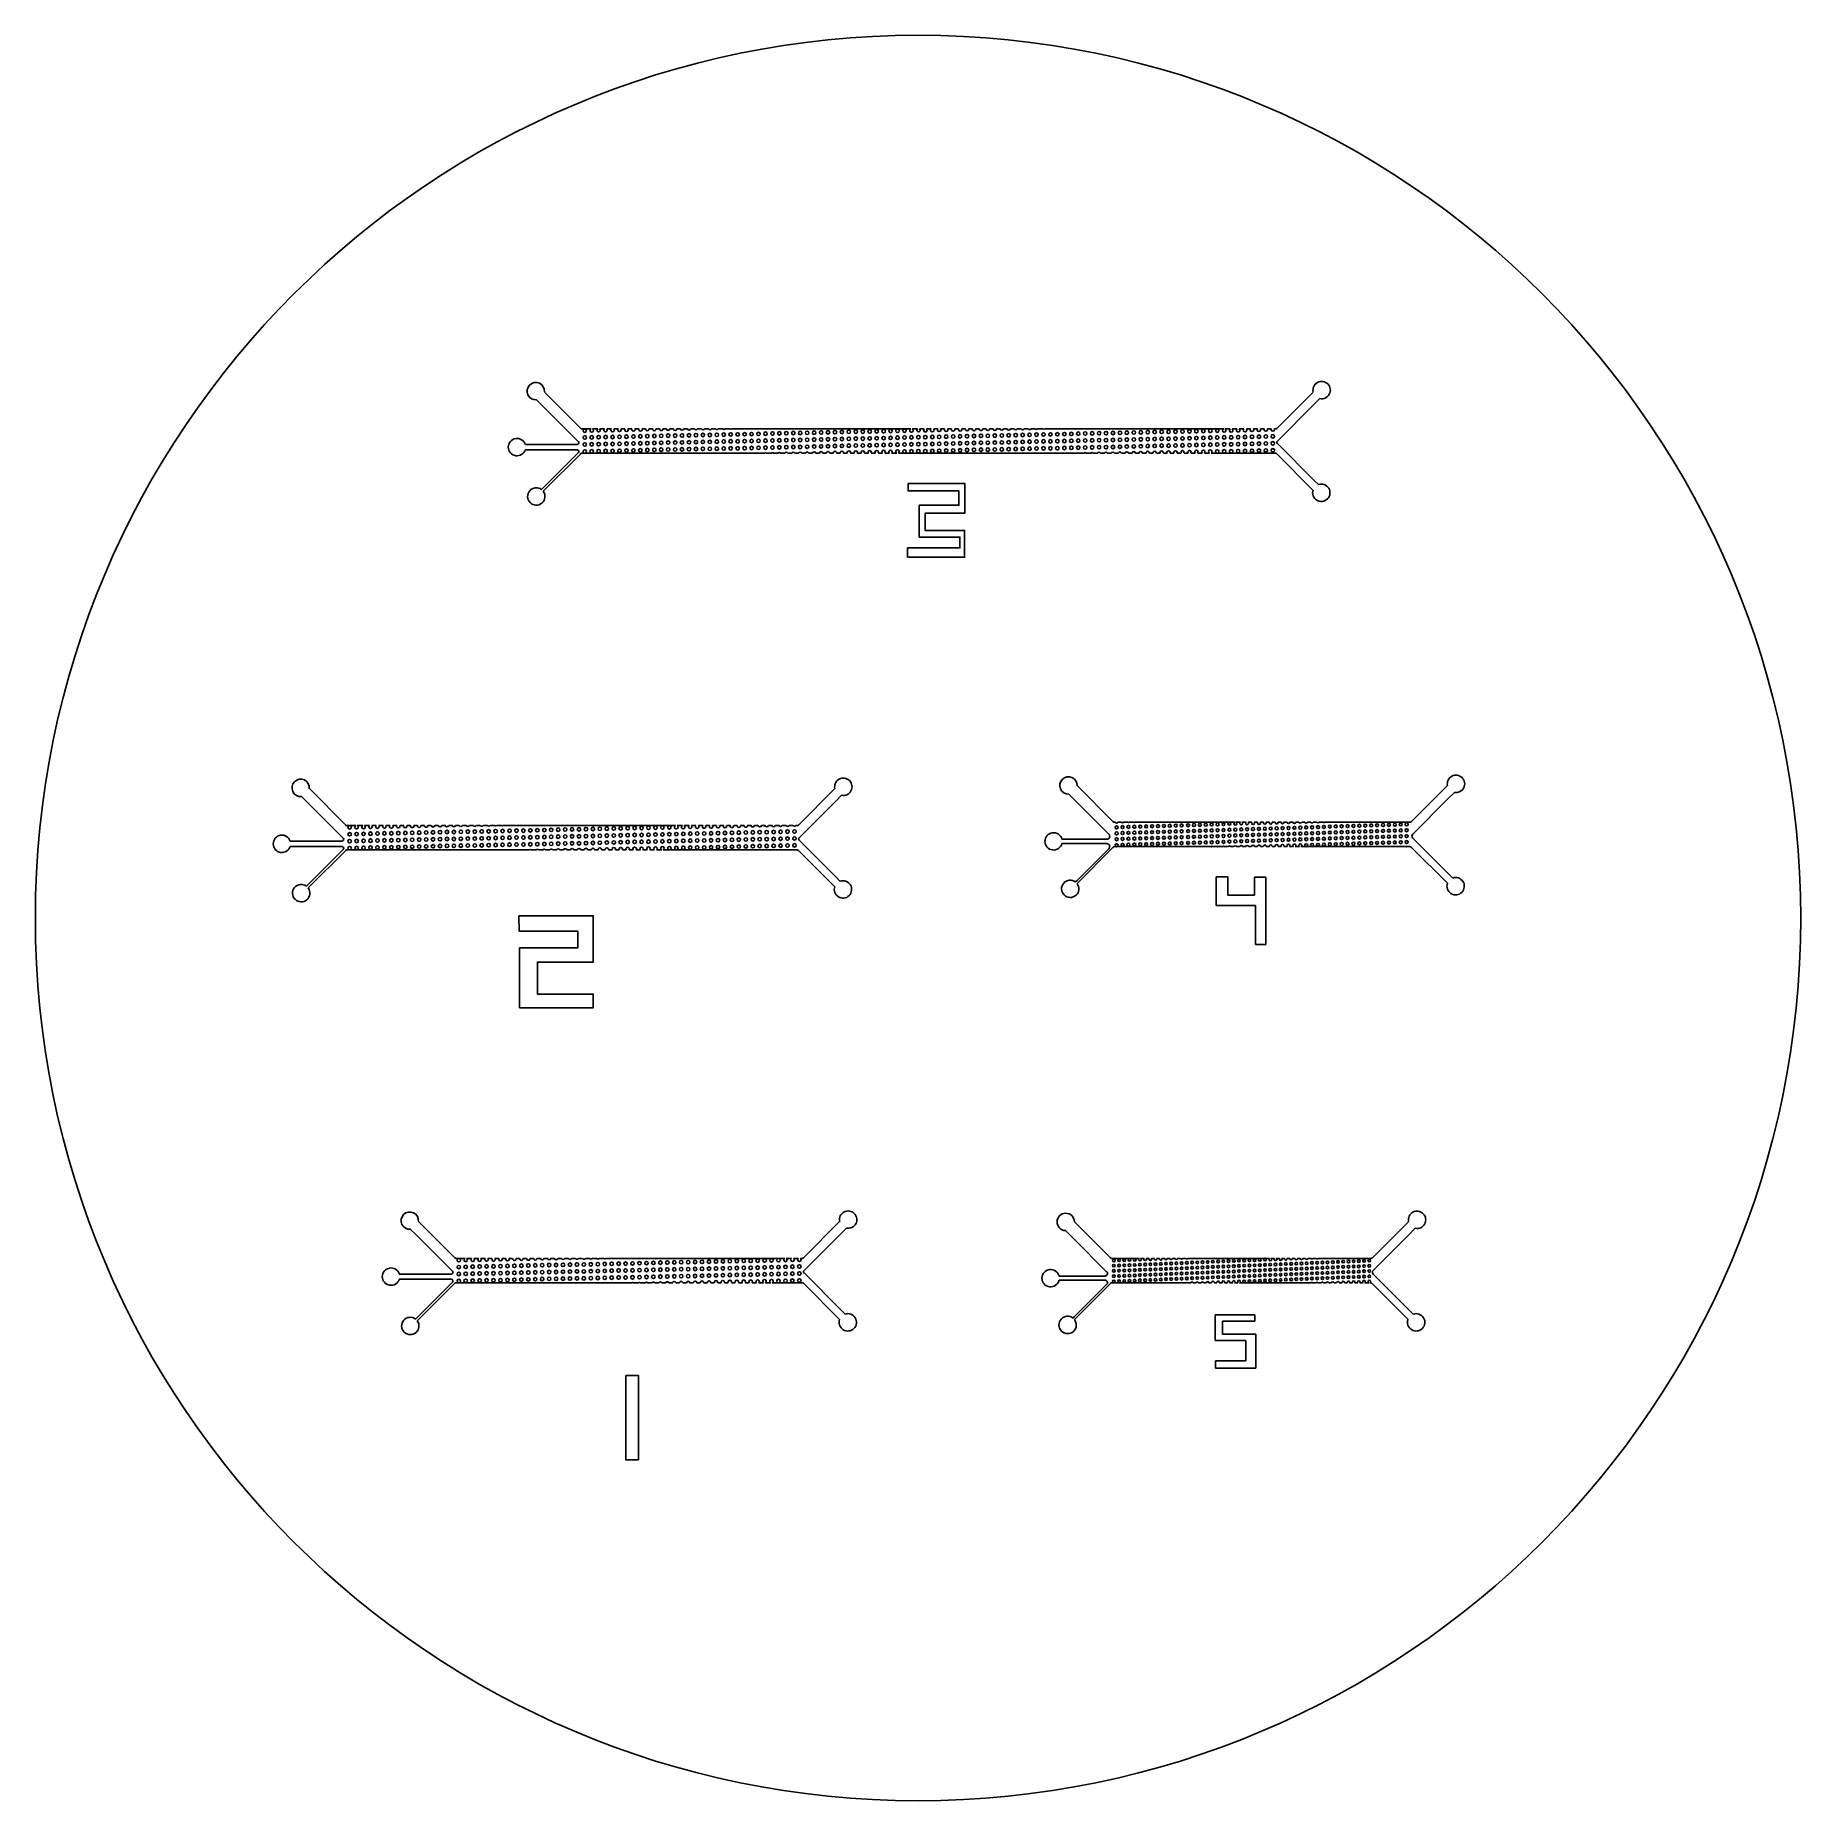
# Model space of a CAD drawing. Header units: millimetres. Extents: x -179 to -77, y -49 to 52.
import ezdxf

# ---------------------------------------------------------------- set-up
doc = ezdxf.new("R2010")
doc.units = ezdxf.units.MM
doc.header["$MEASUREMENT"] = 0

msp = doc.modelspace()

# ---------------------------------------------------------------- linework, layer by layer
for p, q in [((-147.42, 29.52), (-149.51, 31.61)), ((-107.37, 29.52), (-105.27, 31.61)), ((-149.68, 30.88), (-149.96, 31.16)), ((-147.56, 28.76), (-149.68, 30.88)), ((-107.33, 28.79), (-105.21, 30.91)), ((-105.21, 30.91), (-104.89, 31.23)), ((-146.83, 29.49), (-147.35, 29.49)), ((-146.44, 29.49), (-146.75, 29.49)), ((-146.06, 29.49), (-146.33, 29.49)), ((-145.66, 29.49), (-145.92, 29.49)), ((-145.27, 29.49), (-145.51, 29.49)), ((-144.88, 29.49), (-145.1, 29.49)), ((-144.48, 29.49), (-144.7, 29.49)), ((-144.08, 29.49), (-144.3, 29.49)), ((-143.69, 29.49), (-143.89, 29.49)), ((-143.29, 29.49), (-143.49, 29.49)), ((-142.89, 29.49), (-143.09, 29.49)), ((-142.49, 29.49), (-142.69, 29.49)), ((-142.09, 29.49), (-142.29, 29.49)), ((-141.68, 29.49), (-141.89, 29.49)), ((-141.28, 29.49), (-141.49, 29.49)), ((-140.88, 29.49), (-141.09, 29.49)), ((-140.47, 29.49), (-140.7, 29.49)), ((-140.07, 29.49), (-140.3, 29.49)), ((-139.67, 29.49), (-139.9, 29.49)), ((-139.26, 29.49), (-139.51, 29.49)), ((-138.85, 29.49), (-139.11, 29.49)), ((-138.44, 29.49), (-138.72, 29.49)), ((-138.02, 29.49), (-138.34, 29.49)), ((-128.43, 29.49), (-137.96, 29.49)), ((-128.04, 29.49), (-128.35, 29.49)), ((-127.65, 29.49), (-127.93, 29.49)), ((-127.43, 29.49), (-127.52, 29.49)), ((-127.52, 29.49), (-127.49, 29.49)), ((-127.43, 29.49), (-127.26, 29.49)), ((-127.11, 29.49), (-126.87, 29.49)), ((-126.71, 29.49), (-126.48, 29.49)), ((-126.3, 29.49), (-126.08, 29.49)), ((-125.9, 29.49), (-125.68, 29.49)), ((-125.49, 29.49), (-125.29, 29.49)), ((-125.09, 29.49), (-124.89, 29.49)), ((-124.69, 29.49), (-124.49, 29.49)), ((-124.29, 29.49), (-124.09, 29.49)), ((-123.89, 29.49), (-123.69, 29.49)), ((-123.49, 29.49), (-123.29, 29.49)), ((-123.09, 29.49), (-122.88, 29.49)), ((-122.69, 29.49), (-122.48, 29.49)), ((-122.3, 29.49), (-122.07, 29.49)), ((-121.9, 29.49), (-121.67, 29.49)), ((-121.51, 29.49), (-121.43, 29.49)), ((-121.43, 29.49), (-121.26, 29.49)), ((-121.11, 29.49), (-120.85, 29.49)), ((-120.72, 29.49), (-120.44, 29.49)), ((-120.34, 29.49), (-120.02, 29.49)), ((-119.95, 29.49), (-110.42, 29.49)), ((-110.35, 29.49), (-110.04, 29.49)), ((-109.93, 29.49), (-109.65, 29.49)), ((-109.52, 29.49), (-109.26, 29.49)), ((-109.11, 29.49), (-108.87, 29.49)), ((-108.71, 29.49), (-108.48, 29.49)), ((-108.3, 29.49), (-108.08, 29.49)), ((-107.9, 29.49), (-107.68, 29.49)), ((-107.49, 29.49), (-107.43, 29.49)), ((-147.63, 28.59), (-150.61, 28.59)), ((-107.33, 28.64), (-105.21, 26.52)), ((-147.63, 28.29), (-150.61, 28.29)), ((-147.56, 28.12), (-149.68, 26)), ((-147.42, 28.06), (-149.54, 25.94)), ((-147.35, 28.09), (-137.62, 28.09)), ((-137.56, 28.09), (-137.24, 28.09)), ((-137.14, 28.09), (-136.85, 28.09)), ((-136.73, 28.09), (-136.46, 28.09)), ((-136.32, 28.09), (-136.07, 28.09)), ((-135.91, 28.09), (-135.67, 28.09)), ((-135.5, 28.09), (-135.28, 28.09)), ((-135.1, 28.09), (-134.88, 28.09)), ((-134.69, 28.09), (-134.48, 28.09)), ((-134.29, 28.09), (-134.09, 28.09)), ((-133.89, 28.09), (-133.69, 28.09)), ((-133.49, 28.09), (-133.29, 28.09)), ((-133.09, 28.09), (-132.89, 28.09)), ((-132.69, 28.09), (-132.49, 28.09)), ((-132.29, 28.09), (-132.08, 28.09)), ((-131.89, 28.09), (-131.68, 28.09)), ((-131.49, 28.09), (-131.28, 28.09)), ((-131.1, 28.09), (-130.87, 28.09)), ((-130.7, 28.09), (-130.46, 28.09)), ((-130.31, 28.09), (-130.06, 28.09)), ((-129.92, 28.09), (-129.65, 28.09)), ((-129.53, 28.09), (-129.23, 28.09)), ((-129.14, 28.09), (-127.43, 28.09)), ((-127.43, 28.09), (-121.43, 28.09)), ((-121.43, 28.09), (-119.24, 28.09)), ((-119.14, 28.09), (-118.85, 28.09)), ((-118.73, 28.09), (-118.46, 28.09)), ((-118.32, 28.09), (-118.07, 28.09)), ((-117.91, 28.09), (-117.67, 28.09)), ((-117.5, 28.09), (-117.28, 28.09)), ((-117.1, 28.09), (-116.88, 28.09)), ((-116.69, 28.09), (-116.48, 28.09)), ((-116.29, 28.09), (-116.09, 28.09)), ((-115.89, 28.09), (-115.69, 28.09)), ((-115.49, 28.09), (-115.29, 28.09)), ((-115.09, 28.09), (-114.89, 28.09)), ((-114.69, 28.09), (-114.49, 28.09)), ((-114.29, 28.09), (-114.08, 28.09)), ((-113.89, 28.09), (-113.68, 28.09)), ((-113.49, 28.09), (-113.28, 28.09)), ((-113.1, 28.09), (-112.87, 28.09)), ((-112.7, 28.09), (-112.47, 28.09)), ((-112.31, 28.09), (-112.06, 28.09)), ((-111.92, 28.09), (-111.65, 28.09)), ((-111.53, 28.09), (-111.23, 28.09)), ((-111.14, 28.09), (-107.43, 28.09)), ((-107.37, 28.06), (-105.28, 25.97)), ((-105.21, 26.52), (-104.96, 26.28)), ((-149.54, 25.94), (-149.58, 25.9)), ((-96.56, 9.15), (-96.56, 9.15)), ((-163.21, 8.05), (-163.49, 8.34)), ((-160.95, 6.69), (-163.04, 8.79)), ((-134.89, 6.69), (-132.8, 8.79)), ((-132.73, 8.08), (-132.41, 8.4)), ((-118.86, 7.99), (-119.34, 8.47)), ((-116.79, 6.9), (-118.85, 8.96)), ((-99.61, 6.9), (-97.54, 8.96)), ((-99.54, 6.17), (-97.54, 8.17)), ((-97.54, 8.17), (-97.14, 8.57)), ((-97.14, 8.57), (-97.14, 8.57)), ((-161.09, 5.93), (-163.21, 8.05)), ((-134.85, 5.96), (-132.73, 8.08)), ((-117.03, 6.16), (-118.86, 7.99)), ((-160.36, 6.66), (-160.88, 6.66)), ((-159.97, 6.66), (-160.28, 6.66)), ((-159.58, 6.66), (-159.86, 6.66)), ((-159.19, 6.66), (-159.45, 6.66)), ((-158.8, 6.66), (-159.04, 6.66)), ((-158.41, 6.66), (-158.63, 6.66)), ((-158.01, 6.66), (-158.23, 6.66)), ((-157.61, 6.66), (-157.82, 6.66)), ((-157.21, 6.66), (-157.42, 6.66)), ((-156.82, 6.66), (-157.02, 6.66)), ((-156.42, 6.66), (-156.62, 6.66)), ((-156.02, 6.66), (-156.22, 6.66)), ((-155.62, 6.66), (-155.82, 6.66)), ((-155.21, 6.66), (-155.42, 6.66)), ((-154.81, 6.66), (-155.02, 6.66)), ((-154.41, 6.66), (-154.62, 6.66)), ((-154, 6.66), (-154.23, 6.66)), ((-153.6, 6.66), (-153.83, 6.66)), ((-153.2, 6.66), (-153.43, 6.66)), ((-152.79, 6.66), (-153.04, 6.66)), ((-152.38, 6.66), (-152.64, 6.66)), ((-151.97, 6.66), (-152.25, 6.66)), ((-151.55, 6.66), (-151.87, 6.66)), ((-141.96, 6.66), (-151.49, 6.66)), ((-141.57, 6.66), (-141.88, 6.66)), ((-141.18, 6.66), (-141.46, 6.66)), ((-140.96, 6.66), (-141.05, 6.66)), ((-141.05, 6.66), (-141.02, 6.66)), ((-140.96, 6.66), (-140.79, 6.66)), ((-140.64, 6.66), (-140.4, 6.66)), ((-140.23, 6.66), (-140, 6.66)), ((-139.83, 6.66), (-139.61, 6.66)), ((-139.42, 6.66), (-139.21, 6.66)), ((-139.02, 6.66), (-138.81, 6.66)), ((-138.62, 6.66), (-138.42, 6.66)), ((-138.22, 6.66), (-138.02, 6.66)), ((-137.82, 6.66), (-137.62, 6.66)), ((-137.42, 6.66), (-137.22, 6.66)), ((-137.02, 6.66), (-136.81, 6.66)), ((-136.62, 6.66), (-136.41, 6.66)), ((-136.22, 6.66), (-136.01, 6.66)), ((-135.83, 6.66), (-135.6, 6.66)), ((-135.43, 6.66), (-135.2, 6.66)), ((-135.04, 6.66), (-134.96, 6.66)), ((-116.65, 6.85), (-116.67, 6.85)), ((-116.31, 6.85), (-116.51, 6.85)), ((-115.95, 6.85), (-116.18, 6.85)), ((-115.6, 6.85), (-115.85, 6.85)), ((-109.77, 6.85), (-115.53, 6.85)), ((-109.46, 6.85), (-109.73, 6.85)), ((-109.13, 6.85), (-109.37, 6.85)), ((-108.8, 6.85), (-109.01, 6.85)), ((-108.47, 6.85), (-108.66, 6.85)), ((-108.13, 6.85), (-108.32, 6.85)), ((-107.8, 6.85), (-107.97, 6.85)), ((-107.46, 6.85), (-107.63, 6.85)), ((-107.12, 6.85), (-107.29, 6.85)), ((-106.78, 6.85), (-106.95, 6.85)), ((-106.43, 6.85), (-106.61, 6.85)), ((-106.09, 6.85), (-106.27, 6.85)), ((-105.74, 6.85), (-105.93, 6.85)), ((-105.4, 6.85), (-105.6, 6.85)), ((-105.05, 6.85), (-105.27, 6.85)), ((-104.69, 6.85), (-104.94, 6.85)), ((-99.73, 6.85), (-104.62, 6.85)), ((-161.16, 5.76), (-164.14, 5.76)), ((-161.16, 5.46), (-164.14, 5.46)), ((-161.09, 5.29), (-163.21, 3.17)), ((-160.95, 5.23), (-163.07, 3.11)), ((-160.88, 5.26), (-151.15, 5.26)), ((-151.09, 5.26), (-150.77, 5.26)), ((-150.67, 5.26), (-150.38, 5.26)), ((-150.25, 5.26), (-149.99, 5.26)), ((-149.84, 5.26), (-149.6, 5.26)), ((-149.44, 5.26), (-149.2, 5.26)), ((-149.03, 5.26), (-148.81, 5.26)), ((-148.63, 5.26), (-148.41, 5.26)), ((-148.22, 5.26), (-148.01, 5.26)), ((-147.82, 5.26), (-147.62, 5.26)), ((-147.42, 5.26), (-147.22, 5.26)), ((-147.02, 5.26), (-146.82, 5.26)), ((-146.62, 5.26), (-146.42, 5.26)), ((-146.22, 5.26), (-146.02, 5.26)), ((-145.82, 5.26), (-145.61, 5.26)), ((-145.42, 5.26), (-145.21, 5.26)), ((-145.02, 5.26), (-144.81, 5.26)), ((-144.63, 5.26), (-144.4, 5.26)), ((-144.23, 5.26), (-143.99, 5.26)), ((-143.84, 5.26), (-143.59, 5.26)), ((-143.45, 5.26), (-143.18, 5.26)), ((-143.06, 5.26), (-142.76, 5.26)), ((-142.67, 5.26), (-140.96, 5.26)), ((-140.96, 5.26), (-134.96, 5.26)), ((-134.89, 5.23), (-132.8, 3.14)), ((-134.85, 5.82), (-132.73, 3.69)), ((-117.15, 5.87), (-119.73, 5.87)), ((-117.15, 5.62), (-119.73, 5.62)), ((-116.79, 5.4), (-118.86, 3.33)), ((-117.03, 5.33), (-118.86, 3.5)), ((-116.67, 5.45), (-111.12, 5.45)), ((-111.12, 5.45), (-116.67, 5.45)), ((-110.81, 5.45), (-111.1, 5.45)), ((-111.1, 5.45), (-110.81, 5.45)), ((-110.73, 5.45), (-110.49, 5.45)), ((-110.49, 5.45), (-110.73, 5.45)), ((-110.38, 5.45), (-110.16, 5.45)), ((-110.16, 5.45), (-110.38, 5.45)), ((-109.83, 5.45), (-110.03, 5.45)), ((-110.03, 5.45), (-109.83, 5.45)), ((-109.49, 5.45), (-109.68, 5.45)), ((-109.68, 5.45), (-109.49, 5.45)), ((-109.15, 5.45), (-109.33, 5.45)), ((-109.33, 5.45), (-109.15, 5.45)), ((-108.82, 5.45), (-108.99, 5.45)), ((-108.99, 5.45), (-108.82, 5.45)), ((-108.48, 5.45), (-108.65, 5.45)), ((-108.65, 5.45), (-108.48, 5.45)), ((-108.14, 5.45), (-108.31, 5.45)), ((-108.31, 5.45), (-108.14, 5.45)), ((-107.79, 5.45), (-107.97, 5.45)), ((-107.97, 5.45), (-107.79, 5.45)), ((-107.45, 5.45), (-107.63, 5.45)), ((-107.63, 5.45), (-107.45, 5.45)), ((-107.11, 5.45), (-107.29, 5.45)), ((-107.29, 5.45), (-107.11, 5.45)), ((-106.76, 5.45), (-106.96, 5.45)), ((-106.41, 5.45), (-106.63, 5.45)), ((-106.05, 5.45), (-106.3, 5.45)), ((-99.93, 5.45), (-105.97, 5.45)), ((-99.73, 5.45), (-99.85, 5.45)), ((-99.61, 5.4), (-97.54, 3.34)), ((-99.54, 5.93), (-97.54, 3.93)), ((-163.07, 3.11), (-163.11, 3.07)), ((-132.73, 3.69), (-132.49, 3.45)), ((-118.86, 3.5), (-118.94, 3.42)), ((-110.18, 3.71), (-110.85, 3.71)), ((-110.85, 3.71), (-110.85, 3.62)), ((-110.85, 3.69), (-110.85, 2.05)), ((-110.18, 2.66), (-110.18, 3.71)), ((-108, 3.69), (-108.65, 3.69)), ((-108.65, 3.69), (-108.65, 2.66)), ((-108, -0.19), (-108, 3.69)), ((-97.54, 3.93), (-97.24, 3.64)), ((-110.85, 2.05), (-108.59, 2.05)), ((-108.65, 2.66), (-110.18, 2.66)), ((-108.59, 2.05), (-108.59, -0.19)), ((-108.59, -0.19), (-108, -0.19)), ((-154.67, -18.22), (-156.76, -16.13)), ((-134.61, -18.22), (-132.52, -16.12)), ((-116.94, -18.21), (-119.01, -16.14)), ((-101.85, -18.21), (-99.78, -16.14)), ((-156.93, -16.86), (-157.21, -16.58)), ((-154.81, -18.98), (-156.93, -16.86)), ((-134.57, -18.95), (-132.45, -16.83)), ((-132.45, -16.83), (-132.13, -16.51)), ((-119.02, -17.15), (-119.52, -16.65)), ((-117.16, -19.02), (-119.02, -17.15)), ((-101.82, -18.94), (-99.8, -16.93)), ((-99.8, -16.93), (-99.4, -16.52)), ((-154.08, -18.25), (-154.6, -18.25)), ((-153.7, -18.25), (-154, -18.25)), ((-153.31, -18.25), (-153.58, -18.25)), ((-152.92, -18.25), (-153.17, -18.25)), ((-152.52, -18.25), (-152.76, -18.25)), ((-152.13, -18.25), (-152.36, -18.25)), ((-151.73, -18.25), (-151.95, -18.25)), ((-151.34, -18.25), (-151.55, -18.25)), ((-150.94, -18.25), (-151.14, -18.25)), ((-150.54, -18.25), (-150.74, -18.25)), ((-150.14, -18.25), (-150.34, -18.25)), ((-149.74, -18.25), (-149.94, -18.25)), ((-149.34, -18.25), (-149.54, -18.25)), ((-148.94, -18.25), (-149.14, -18.25)), ((-148.53, -18.25), (-148.74, -18.25)), ((-148.13, -18.25), (-148.35, -18.25)), ((-147.73, -18.25), (-147.95, -18.25)), ((-147.33, -18.25), (-147.55, -18.25)), ((-146.92, -18.25), (-147.15, -18.25)), ((-146.51, -18.25), (-146.76, -18.25)), ((-146.1, -18.25), (-146.37, -18.25)), ((-145.69, -18.25), (-145.98, -18.25)), ((-145.27, -18.25), (-145.59, -18.25)), ((-135.68, -18.25), (-145.21, -18.25)), ((-135.3, -18.25), (-135.6, -18.25)), ((-134.91, -18.25), (-135.18, -18.25)), ((-134.68, -18.25), (-134.77, -18.25)), ((-115.28, -18.25), (-116.84, -18.25)), ((-115.28, -18.25), (-116.84, -18.25)), ((-115, -18.25), (-115.2, -18.25)), ((-115, -18.25), (-115.2, -18.25)), ((-114.71, -18.25), (-114.89, -18.25)), ((-114.71, -18.25), (-114.89, -18.25)), ((-114.41, -18.25), (-114.58, -18.25)), ((-114.41, -18.25), (-114.58, -18.25)), ((-114.12, -18.25), (-114.27, -18.25)), ((-114.12, -18.25), (-114.27, -18.25)), ((-113.82, -18.25), (-113.97, -18.25)), ((-113.82, -18.25), (-113.97, -18.25)), ((-113.52, -18.25), (-113.67, -18.25)), ((-113.52, -18.25), (-113.67, -18.25)), ((-113.21, -18.25), (-113.37, -18.25)), ((-113.21, -18.25), (-113.37, -18.25)), ((-112.91, -18.25), (-113.07, -18.25)), ((-112.91, -18.25), (-113.07, -18.25)), ((-112.6, -18.25), (-112.77, -18.25)), ((-112.6, -18.25), (-112.77, -18.25)), ((-112.29, -18.25), (-112.48, -18.25)), ((-112.29, -18.25), (-112.48, -18.25)), ((-111.97, -18.25), (-112.19, -18.25)), ((-111.97, -18.25), (-112.19, -18.25)), ((-108.06, -18.25), (-111.91, -18.25)), ((-108.06, -18.25), (-111.91, -18.25)), ((-107.79, -18.25), (-108.03, -18.25)), ((-107.79, -18.25), (-108.03, -18.25)), ((-107.5, -18.25), (-107.7, -18.25)), ((-107.5, -18.25), (-107.7, -18.25)), ((-107.21, -18.25), (-107.39, -18.25)), ((-107.21, -18.25), (-107.39, -18.25)), ((-106.91, -18.25), (-107.08, -18.25)), ((-106.91, -18.25), (-107.08, -18.25)), ((-106.62, -18.25), (-106.77, -18.25)), ((-106.62, -18.25), (-106.77, -18.25)), ((-106.32, -18.25), (-106.47, -18.25)), ((-106.32, -18.25), (-106.47, -18.25)), ((-106.02, -18.25), (-106.17, -18.25)), ((-106.02, -18.25), (-106.17, -18.25)), ((-105.71, -18.25), (-105.87, -18.25)), ((-105.71, -18.25), (-105.87, -18.25)), ((-105.41, -18.25), (-105.57, -18.25)), ((-105.41, -18.25), (-105.57, -18.25)), ((-105.1, -18.25), (-105.28, -18.25)), ((-105.1, -18.25), (-105.28, -18.25)), ((-104.79, -18.25), (-104.98, -18.25)), ((-104.79, -18.25), (-104.98, -18.25)), ((-104.46, -18.25), (-104.7, -18.25)), ((-104.46, -18.25), (-104.7, -18.25)), ((-102.64, -18.25), (-104.42, -18.25)), ((-102.64, -18.25), (-101.96, -18.25)), ((-101.85, -18.21), (-101.85, -18.21)), ((-154.88, -19.15), (-157.87, -19.15)), ((-134.57, -19.09), (-132.45, -21.22)), ((-117.26, -19.27), (-119.89, -19.27)), ((-101.82, -19.16), (-99.8, -21.17)), ((-154.88, -19.45), (-157.87, -19.45)), ((-154.81, -19.62), (-156.93, -21.74)), ((-154.67, -19.68), (-156.79, -21.8)), ((-154.6, -19.65), (-144.87, -19.65)), ((-144.81, -19.65), (-144.49, -19.65)), ((-144.39, -19.65), (-144.1, -19.65)), ((-143.98, -19.65), (-143.71, -19.65)), ((-143.57, -19.65), (-143.32, -19.65)), ((-143.16, -19.65), (-142.93, -19.65)), ((-142.75, -19.65), (-142.53, -19.65)), ((-142.35, -19.65), (-142.13, -19.65)), ((-141.95, -19.65), (-141.74, -19.65)), ((-141.54, -19.65), (-141.34, -19.65)), ((-141.14, -19.65), (-140.94, -19.65)), ((-140.74, -19.65), (-140.54, -19.65)), ((-140.34, -19.65), (-140.14, -19.65)), ((-139.94, -19.65), (-139.74, -19.65)), ((-139.54, -19.65), (-139.34, -19.65)), ((-139.14, -19.65), (-138.93, -19.65)), ((-138.75, -19.65), (-138.53, -19.65)), ((-138.35, -19.65), (-138.12, -19.65)), ((-137.96, -19.65), (-137.72, -19.65)), ((-137.56, -19.65), (-137.31, -19.65)), ((-137.17, -19.65), (-136.9, -19.65)), ((-136.78, -19.65), (-136.48, -19.65)), ((-136.4, -19.65), (-134.68, -19.65)), ((-134.61, -19.68), (-132.52, -21.77)), ((-117.26, -19.5), (-119.89, -19.5)), ((-117.16, -19.76), (-119.02, -21.62)), ((-116.94, -19.69), (-119.01, -21.76)), ((-112.88, -19.65), (-116.84, -19.65)), ((-112.81, -19.65), (-112.59, -19.65)), ((-112.59, -19.65), (-112.81, -19.65)), ((-112.3, -19.65), (-112.49, -19.65)), ((-112.49, -19.65), (-112.3, -19.65)), ((-112.18, -19.65), (-112.01, -19.65)), ((-112.01, -19.65), (-112.18, -19.65)), ((-111.87, -19.65), (-111.71, -19.65)), ((-111.71, -19.65), (-111.87, -19.65)), ((-111.57, -19.65), (-111.42, -19.65)), ((-111.42, -19.65), (-111.57, -19.65)), ((-111.27, -19.65), (-111.12, -19.65)), ((-111.12, -19.65), (-111.27, -19.65)), ((-110.97, -19.65), (-110.82, -19.65)), ((-110.82, -19.65), (-110.97, -19.65)), ((-110.67, -19.65), (-110.51, -19.65)), ((-110.51, -19.65), (-110.67, -19.65)), ((-110.37, -19.65), (-110.2, -19.65)), ((-110.2, -19.65), (-110.37, -19.65)), ((-110.08, -19.65), (-109.89, -19.65)), ((-109.89, -19.65), (-110.08, -19.65)), ((-109.79, -19.65), (-109.58, -19.65)), ((-109.58, -19.65), (-109.79, -19.65)), ((-105.38, -19.65), (-109.51, -19.65)), ((-109.51, -19.65), (-107.17, -19.65)), ((-105.1, -19.65), (-105.3, -19.65)), ((-104.81, -19.65), (-104.99, -19.65)), ((-104.51, -19.65), (-104.68, -19.65)), ((-104.22, -19.65), (-104.37, -19.65)), ((-103.92, -19.65), (-104.07, -19.65)), ((-103.62, -19.65), (-103.77, -19.65)), ((-103.31, -19.65), (-103.47, -19.65)), ((-103.01, -19.65), (-103.17, -19.65)), ((-102.7, -19.65), (-102.87, -19.65)), ((-102.7, -19.65), (-102.87, -19.65)), ((-102.39, -19.65), (-102.58, -19.65)), ((-102.07, -19.65), (-102.29, -19.65)), ((-102.01, -19.65), (-101.99, -19.65)), ((-101.88, -19.69), (-99.81, -21.76)), ((-101.88, -19.69), (-101.88, -19.69)), ((-132.45, -21.22), (-132.21, -21.46)), ((-99.8, -21.17), (-99.51, -21.46)), ((-156.79, -21.8), (-156.83, -21.84)), ((-119.02, -21.62), (-119.09, -21.69)), ((-108.63, -21.49), (-110.91, -21.49)), ((-110.91, -21.49), (-110.91, -22.97)), ((-110.49, -22.62), (-110.49, -21.87)), ((-110.49, -21.87), (-108.63, -21.87)), ((-108.63, -21.87), (-108.63, -21.49)), ((-110.91, -22.97), (-109.15, -22.97)), ((-108.57, -22.62), (-110.49, -22.62)), ((-109.15, -22.97), (-109.15, -24.15)), ((-108.57, -24.57), (-108.57, -22.62)), ((-109.15, -24.15), (-110.89, -24.15)), ((-110.89, -24.15), (-110.89, -24.57)), ((-110.89, -24.57), (-108.57, -24.57))]:
    msp.add_line(p, q)
for points in [[(-128.58, 26.35), (-125.32, 26.35), (-125.32, 24.63), (-127.6, 24.63), (-127.6, 23.65), (-125.33, 23.65), (-125.33, 22.1), (-128.61, 22.1), (-128.61, 22.64), (-125.6, 22.64), (-125.6, 23.26), (-127.94, 23.26), (-127.94, 25.09), (-125.66, 25.09), (-125.66, 25.92), (-128.58, 25.92), (-128.58, 26.35)], [(-150.98, 1.47), (-146.7, 1.47), (-146.7, -1.2), (-149.91, -1.2), (-149.91, -3.04), (-146.7, -3.04), (-146.7, -3.83), (-150.94, -3.83), (-150.94, -0.38), (-147.59, -0.38), (-147.59, 0.58), (-150.96, 0.58), (-150.98, 1.47)]]:
    msp.add_lwpolyline(points)
msp.add_lwpolyline([(-144.83, -24.99), (-144.1, -24.99), (-144.1, -29.84), (-144.83, -29.84)], close=True)
for centre, radius in [((-128.01, 1.34), 50.8), ((-147.19, 29.39), 0.1), ((-129.59, 29.37), 0.1), ((-129.19, 29.38), 0.1), ((-128.79, 29.39), 0.1), ((-111.59, 29.37), 0.1), ((-111.19, 29.38), 0.1), ((-110.79, 29.39), 0.1), ((-147.19, 28.99), 0.1), ((-147.19, 28.59), 0.1), ((-146.79, 29), 0.1), ((-146.79, 28.6), 0.1), ((-146.39, 29.01), 0.1), ((-146.39, 28.61), 0.1), ((-145.99, 29.02), 0.1), ((-145.99, 28.62), 0.1), ((-145.59, 29.02), 0.1), ((-145.59, 28.62), 0.1), ((-145.19, 29.03), 0.1), ((-145.19, 28.63), 0.1), ((-144.79, 29.04), 0.1), ((-144.79, 28.64), 0.1), ((-144.39, 29.05), 0.1), ((-144.39, 28.65), 0.1), ((-143.99, 29.06), 0.1), ((-143.99, 28.66), 0.1), ((-143.59, 29.07), 0.1), ((-143.59, 28.67), 0.1), ((-143.19, 29.08), 0.1), ((-143.19, 28.68), 0.1), ((-142.79, 29.09), 0.1), ((-142.79, 28.69), 0.1), ((-142.39, 29.1), 0.1), ((-142.39, 28.7), 0.1), ((-141.99, 29.1), 0.1), ((-141.99, 28.7), 0.1), ((-141.59, 29.11), 0.1), ((-141.59, 28.71), 0.1), ((-141.19, 29.12), 0.1), ((-141.19, 28.72), 0.1), ((-140.79, 29.13), 0.1), ((-140.79, 28.73), 0.1), ((-140.39, 29.14), 0.1), ((-140.39, 28.74), 0.1), ((-139.99, 29.14), 0.1), ((-139.99, 28.74), 0.1), ((-139.59, 29.15), 0.1), ((-139.59, 28.75), 0.1), ((-139.59, 28.35), 0.1), ((-139.19, 29.16), 0.1), ((-139.19, 28.76), 0.1), ((-139.19, 28.36), 0.1), ((-138.79, 29.17), 0.1), ((-138.79, 28.77), 0.1), ((-138.79, 28.37), 0.1), ((-138.39, 29.17), 0.1), ((-138.39, 28.77), 0.1), ((-138.39, 28.37), 0.1), ((-137.99, 29.18), 0.1), ((-137.99, 28.78), 0.1), ((-137.99, 28.38), 0.1), ((-137.59, 29.19), 0.1), ((-137.59, 28.79), 0.1), ((-137.59, 28.39), 0.1), ((-137.19, 29.2), 0.1), ((-137.19, 28.8), 0.1), ((-137.19, 28.4), 0.1), ((-136.79, 29.21), 0.1), ((-136.79, 28.81), 0.1), ((-136.79, 28.41), 0.1), ((-136.39, 29.22), 0.1), ((-136.39, 28.82), 0.1), ((-136.39, 28.42), 0.1), ((-135.99, 29.23), 0.1), ((-135.99, 28.83), 0.1), ((-135.99, 28.43), 0.1), ((-135.59, 29.24), 0.1), ((-135.59, 28.84), 0.1), ((-135.59, 28.44), 0.1), ((-135.19, 29.25), 0.1), ((-135.19, 28.85), 0.1), ((-135.19, 28.45), 0.1), ((-134.79, 29.25), 0.1), ((-134.79, 28.85), 0.1), ((-134.79, 28.45), 0.1), ((-134.39, 29.26), 0.1), ((-134.39, 28.86), 0.1), ((-134.39, 28.46), 0.1), ((-133.99, 29.27), 0.1), ((-133.99, 28.87), 0.1), ((-133.99, 28.47), 0.1), ((-133.59, 29.28), 0.1), ((-133.59, 28.88), 0.1), ((-133.59, 28.48), 0.1), ((-133.19, 29.29), 0.1), ((-133.19, 28.89), 0.1), ((-133.19, 28.49), 0.1), ((-132.79, 29.3), 0.1), ((-132.79, 28.9), 0.1), ((-132.79, 28.5), 0.1), ((-132.39, 29.31), 0.1), ((-132.39, 28.91), 0.1), ((-132.39, 28.51), 0.1), ((-131.99, 29.32), 0.1), ((-131.99, 28.92), 0.1), ((-131.99, 28.52), 0.1), ((-131.59, 29.33), 0.1), ((-131.59, 28.93), 0.1), ((-131.59, 28.53), 0.1), ((-131.19, 29.33), 0.1), ((-131.19, 28.93), 0.1), ((-131.19, 28.53), 0.1), ((-130.79, 29.34), 0.1), ((-130.79, 28.94), 0.1), ((-130.79, 28.54), 0.1), ((-130.39, 29.35), 0.1), ((-130.39, 28.95), 0.1), ((-130.39, 28.55), 0.1), ((-129.99, 29.36), 0.1), ((-129.99, 28.96), 0.1), ((-129.99, 28.56), 0.1), ((-129.59, 28.97), 0.1), ((-129.59, 28.57), 0.1), ((-129.19, 28.98), 0.1), ((-129.19, 28.58), 0.1), ((-128.79, 28.99), 0.1), ((-128.79, 28.59), 0.1), ((-128.39, 29), 0.1), ((-128.39, 28.6), 0.1), ((-127.99, 29.01), 0.1), ((-127.99, 28.61), 0.1), ((-127.59, 29.01), 0.1), ((-127.59, 28.61), 0.1), ((-127.19, 29.02), 0.1), ((-127.19, 28.62), 0.1), ((-126.79, 29.03), 0.1), ((-126.79, 28.63), 0.1), ((-126.39, 29.04), 0.1), ((-126.39, 28.64), 0.1), ((-125.99, 29.05), 0.1), ((-125.99, 28.65), 0.1), ((-125.59, 29.06), 0.1), ((-125.59, 28.66), 0.1), ((-125.19, 29.07), 0.1), ((-125.19, 28.67), 0.1), ((-124.79, 29.08), 0.1), ((-124.79, 28.68), 0.1), ((-124.39, 29.09), 0.1), ((-124.39, 28.69), 0.1), ((-123.99, 29.09), 0.1), ((-123.99, 28.69), 0.1), ((-123.59, 29.1), 0.1), ((-123.59, 28.7), 0.1), ((-123.19, 29.11), 0.1), ((-123.19, 28.71), 0.1), ((-122.79, 29.12), 0.1), ((-122.79, 28.72), 0.1), ((-122.39, 29.13), 0.1), ((-122.39, 28.73), 0.1), ((-121.99, 29.14), 0.1), ((-121.99, 28.74), 0.1), ((-121.59, 29.15), 0.1), ((-121.59, 28.75), 0.1), ((-121.59, 28.75), 0.1), ((-121.19, 29.16), 0.1), ((-121.19, 28.76), 0.1), ((-121.19, 28.36), 0.1), ((-120.79, 29.17), 0.1), ((-120.79, 28.77), 0.1), ((-120.79, 28.37), 0.1), ((-120.39, 29.17), 0.1), ((-120.39, 28.77), 0.1), ((-120.39, 28.37), 0.1), ((-119.99, 29.18), 0.1), ((-119.99, 28.78), 0.1), ((-119.99, 28.38), 0.1), ((-119.59, 29.19), 0.1), ((-119.59, 29.19), 0.1), ((-119.59, 28.79), 0.1), ((-119.59, 28.79), 0.1), ((-119.59, 28.39), 0.1), ((-119.59, 28.39), 0.1), ((-119.19, 29.2), 0.1), ((-119.19, 28.8), 0.1), ((-119.19, 28.4), 0.1), ((-118.79, 29.21), 0.1), ((-118.79, 28.81), 0.1), ((-118.79, 28.41), 0.1), ((-118.39, 29.22), 0.1), ((-118.39, 28.82), 0.1), ((-118.39, 28.42), 0.1), ((-117.99, 29.23), 0.1), ((-117.99, 28.83), 0.1), ((-117.99, 28.43), 0.1), ((-117.59, 29.24), 0.1), ((-117.59, 28.84), 0.1), ((-117.59, 28.44), 0.1), ((-117.19, 29.24), 0.1), ((-117.19, 28.84), 0.1), ((-117.19, 28.44), 0.1), ((-116.79, 29.25), 0.1), ((-116.79, 28.85), 0.1), ((-116.79, 28.45), 0.1), ((-116.39, 29.26), 0.1), ((-116.39, 28.86), 0.1), ((-116.39, 28.46), 0.1), ((-115.99, 29.27), 0.1), ((-115.99, 28.87), 0.1), ((-115.99, 28.47), 0.1), ((-115.59, 29.28), 0.1), ((-115.59, 28.88), 0.1), ((-115.59, 28.48), 0.1), ((-115.19, 29.29), 0.1), ((-115.19, 28.89), 0.1), ((-115.19, 28.49), 0.1), ((-114.79, 29.3), 0.1), ((-114.79, 28.9), 0.1), ((-114.79, 28.5), 0.1), ((-114.39, 29.31), 0.1), ((-114.39, 28.91), 0.1), ((-114.39, 28.51), 0.1), ((-113.99, 29.32), 0.1), ((-113.99, 28.92), 0.1), ((-113.99, 28.52), 0.1), ((-113.59, 29.32), 0.1), ((-113.59, 28.92), 0.1), ((-113.59, 28.52), 0.1), ((-113.19, 29.33), 0.1), ((-113.19, 28.93), 0.1), ((-113.19, 28.53), 0.1), ((-112.79, 29.34), 0.1), ((-112.79, 28.94), 0.1), ((-112.79, 28.54), 0.1), ((-112.39, 29.35), 0.1), ((-112.39, 28.95), 0.1), ((-112.39, 28.55), 0.1), ((-111.99, 29.36), 0.1), ((-111.99, 28.96), 0.1), ((-111.99, 28.56), 0.1), ((-111.59, 28.97), 0.1), ((-111.59, 28.57), 0.1), ((-111.19, 28.98), 0.1), ((-111.19, 28.58), 0.1), ((-110.79, 28.99), 0.1), ((-110.79, 28.59), 0.1), ((-110.39, 29), 0.1), ((-110.39, 28.6), 0.1), ((-109.99, 29), 0.1), ((-109.99, 28.6), 0.1), ((-109.59, 29.01), 0.1), ((-109.59, 28.61), 0.1), ((-109.19, 29.02), 0.1), ((-109.19, 28.62), 0.1), ((-108.79, 29.03), 0.1), ((-108.79, 28.63), 0.1), ((-108.39, 29.04), 0.1), ((-108.39, 28.64), 0.1), ((-107.99, 29.05), 0.1), ((-107.99, 28.65), 0.1), ((-107.59, 29.06), 0.1), ((-107.59, 29.06), 0.1), ((-107.59, 28.66), 0.1), ((-107.59, 28.66), 0.1), ((-147.19, 28.19), 0.1), ((-146.79, 28.2), 0.1), ((-146.39, 28.21), 0.1), ((-145.99, 28.22), 0.1), ((-145.59, 28.22), 0.1), ((-145.19, 28.23), 0.1), ((-144.79, 28.24), 0.1), ((-144.39, 28.25), 0.1), ((-143.99, 28.26), 0.1), ((-143.59, 28.27), 0.1), ((-143.19, 28.28), 0.1), ((-142.79, 28.29), 0.1), ((-142.39, 28.3), 0.1), ((-141.99, 28.3), 0.1), ((-141.59, 28.31), 0.1), ((-141.19, 28.32), 0.1), ((-140.79, 28.33), 0.1), ((-140.39, 28.34), 0.1), ((-139.99, 28.34), 0.1), ((-128.39, 28.2), 0.1), ((-127.99, 28.21), 0.1), ((-127.59, 28.21), 0.1), ((-127.19, 28.22), 0.1), ((-126.79, 28.23), 0.1), ((-126.39, 28.24), 0.1), ((-125.99, 28.25), 0.1), ((-125.59, 28.26), 0.1), ((-125.19, 28.27), 0.1), ((-124.79, 28.28), 0.1), ((-124.39, 28.29), 0.1), ((-123.99, 28.29), 0.1), ((-123.59, 28.3), 0.1), ((-123.19, 28.31), 0.1), ((-122.79, 28.32), 0.1), ((-122.39, 28.33), 0.1), ((-121.99, 28.34), 0.1), ((-121.59, 28.35), 0.1), ((-110.39, 28.2), 0.1), ((-109.99, 28.2), 0.1), ((-109.59, 28.21), 0.1), ((-109.19, 28.22), 0.1), ((-108.79, 28.23), 0.1), ((-108.39, 28.24), 0.1), ((-107.99, 28.25), 0.1), ((-107.59, 28.26), 0.1), ((-107.59, 28.26), 0.1), ((-160.72, 6.56), 0.1), ((-160.72, 6.16), 0.1), ((-160.32, 6.17), 0.1), ((-159.92, 6.18), 0.1), ((-159.52, 6.19), 0.1), ((-159.12, 6.2), 0.1), ((-158.72, 6.21), 0.1), ((-158.32, 6.21), 0.1), ((-157.92, 6.22), 0.1), ((-157.52, 6.23), 0.1), ((-157.12, 6.24), 0.1), ((-156.72, 6.25), 0.1), ((-156.32, 6.26), 0.1), ((-155.92, 6.27), 0.1), ((-155.52, 6.28), 0.1), ((-155.12, 6.29), 0.1), ((-154.72, 6.29), 0.1), ((-154.32, 6.3), 0.1), ((-153.92, 6.31), 0.1), ((-153.52, 6.31), 0.1), ((-153.12, 6.32), 0.1), ((-152.72, 6.33), 0.1), ((-152.32, 6.34), 0.1), ((-151.92, 6.35), 0.1), ((-151.52, 6.36), 0.1), ((-151.12, 6.37), 0.1), ((-150.72, 6.37), 0.1), ((-150.32, 6.38), 0.1), ((-149.92, 6.39), 0.1), ((-149.52, 6.4), 0.1), ((-149.52, 6), 0.1), ((-149.12, 6.41), 0.1), ((-149.12, 6.01), 0.1), ((-148.72, 6.42), 0.1), ((-148.72, 6.02), 0.1), ((-148.32, 6.43), 0.1), ((-148.32, 6.03), 0.1), ((-147.92, 6.44), 0.1), ((-147.92, 6.04), 0.1), ((-147.52, 6.44), 0.1), ((-147.52, 6.04), 0.1), ((-147.12, 6.45), 0.1), ((-147.12, 6.05), 0.1), ((-146.72, 6.46), 0.1), ((-146.72, 6.06), 0.1), ((-146.32, 6.47), 0.1), ((-146.32, 6.07), 0.1), ((-145.92, 6.48), 0.1), ((-145.92, 6.08), 0.1), ((-145.52, 6.49), 0.1), ((-145.52, 6.09), 0.1), ((-145.12, 6.5), 0.1), ((-145.12, 6.1), 0.1), ((-144.72, 6.51), 0.1), ((-144.72, 6.11), 0.1), ((-144.32, 6.52), 0.1), ((-144.32, 6.12), 0.1), ((-143.92, 6.52), 0.1), ((-143.92, 6.12), 0.1), ((-143.52, 6.53), 0.1), ((-143.52, 6.13), 0.1), ((-143.12, 6.54), 0.1), ((-143.12, 6.14), 0.1), ((-142.72, 6.55), 0.1), ((-142.72, 6.15), 0.1), ((-142.32, 6.56), 0.1), ((-142.32, 6.16), 0.1), ((-141.92, 6.17), 0.1), ((-141.52, 6.18), 0.1), ((-141.12, 6.19), 0.1), ((-140.72, 6.2), 0.1), ((-140.32, 6.2), 0.1), ((-139.92, 6.21), 0.1), ((-139.52, 6.22), 0.1), ((-139.12, 6.23), 0.1), ((-138.72, 6.24), 0.1), ((-138.32, 6.25), 0.1), ((-137.92, 6.26), 0.1), ((-137.52, 6.27), 0.1), ((-137.12, 6.28), 0.1), ((-136.72, 6.28), 0.1), ((-136.32, 6.29), 0.1), ((-135.92, 6.3), 0.1), ((-135.52, 6.31), 0.1), ((-135.12, 6.32), 0.1), ((-116.58, 6.55), 0.085), ((-116.58, 6.21), 0.085), ((-116.24, 6.57), 0.085), ((-116.24, 6.23), 0.085), ((-115.9, 6.58), 0.085), ((-115.9, 6.24), 0.085), ((-115.56, 6.59), 0.085), ((-115.56, 6.25), 0.085), ((-115.22, 6.6), 0.085), ((-115.22, 6.26), 0.085), ((-114.88, 6.61), 0.085), ((-114.88, 6.27), 0.085), ((-114.54, 6.62), 0.085), ((-114.54, 6.28), 0.085), ((-114.2, 6.63), 0.085), ((-114.2, 6.29), 0.085), ((-113.86, 6.64), 0.085), ((-113.86, 6.3), 0.085), ((-113.52, 6.65), 0.085), ((-113.52, 6.31), 0.085), ((-113.18, 6.66), 0.085), ((-113.18, 6.32), 0.085), ((-112.84, 6.67), 0.085), ((-112.84, 6.33), 0.085), ((-112.47, 6.68), 0.085), ((-112.47, 6.34), 0.085), ((-112.13, 6.69), 0.085), ((-112.13, 6.35), 0.085), ((-112.13, 6.01), 0.085), ((-111.79, 6.7), 0.085), ((-111.79, 6.36), 0.085), ((-111.79, 6.02), 0.085), ((-111.45, 6.71), 0.085), ((-111.45, 6.37), 0.085), ((-111.45, 6.03), 0.085), ((-111.11, 6.72), 0.085), ((-111.11, 6.38), 0.085), ((-111.11, 6.04), 0.085), ((-110.77, 6.73), 0.085), ((-110.77, 6.39), 0.085), ((-110.77, 6.05), 0.085), ((-110.43, 6.74), 0.085), ((-110.43, 6.4), 0.085), ((-110.43, 6.06), 0.085), ((-110.09, 6.76), 0.085), ((-110.09, 6.42), 0.085), ((-110.09, 6.08), 0.085), ((-109.75, 6.43), 0.085), ((-109.75, 6.09), 0.085), ((-109.41, 6.44), 0.085), ((-109.41, 6.1), 0.085), ((-109.07, 6.45), 0.085), ((-109.07, 6.11), 0.085), ((-108.73, 6.46), 0.085), ((-108.73, 6.12), 0.085), ((-108.39, 6.47), 0.085), ((-108.39, 6.13), 0.085), ((-108.05, 6.48), 0.085), ((-108.05, 6.14), 0.085), ((-107.71, 6.49), 0.085), ((-107.71, 6.15), 0.085), ((-107.37, 6.5), 0.085), ((-107.37, 6.16), 0.085), ((-107.03, 6.51), 0.085), ((-107.03, 6.17), 0.085), ((-106.69, 6.52), 0.085), ((-106.69, 6.18), 0.085), ((-106.35, 6.53), 0.085), ((-106.35, 6.19), 0.085), ((-106.01, 6.54), 0.085), ((-106.01, 6.2), 0.085), ((-105.67, 6.55), 0.085), ((-105.67, 6.21), 0.085), ((-105.33, 6.56), 0.085), ((-105.33, 6.22), 0.085), ((-104.99, 6.57), 0.085), ((-104.99, 6.23), 0.085), ((-104.65, 6.58), 0.085), ((-104.65, 6.24), 0.085), ((-104.31, 6.6), 0.085), ((-104.31, 6.26), 0.085), ((-103.97, 6.61), 0.085), ((-103.97, 6.27), 0.085), ((-103.63, 6.62), 0.085), ((-103.63, 6.28), 0.085), ((-103.29, 6.63), 0.085), ((-103.29, 6.29), 0.085), ((-102.95, 6.64), 0.085), ((-102.95, 6.3), 0.085), ((-102.61, 6.65), 0.085), ((-102.61, 6.31), 0.085), ((-102.27, 6.66), 0.085), ((-102.27, 6.32), 0.085), ((-101.93, 6.67), 0.085), ((-101.93, 6.33), 0.085), ((-101.59, 6.68), 0.085), ((-101.59, 6.34), 0.085), ((-101.25, 6.69), 0.085), ((-101.25, 6.35), 0.085), ((-100.91, 6.7), 0.085), ((-100.91, 6.36), 0.085), ((-100.91, 6.02), 0.085), ((-100.57, 6.71), 0.085), ((-100.57, 6.37), 0.085), ((-100.57, 6.03), 0.085), ((-100.23, 6.72), 0.085), ((-100.23, 6.38), 0.085), ((-100.23, 6.04), 0.085), ((-99.89, 6.73), 0.085), ((-99.89, 6.39), 0.085), ((-99.89, 6.05), 0.085), ((-160.72, 5.76), 0.1), ((-160.72, 5.36), 0.1), ((-160.32, 5.77), 0.1), ((-160.32, 5.37), 0.1), ((-159.92, 5.78), 0.1), ((-159.92, 5.38), 0.1), ((-159.52, 5.79), 0.1), ((-159.52, 5.39), 0.1), ((-159.12, 5.8), 0.1), ((-159.12, 5.4), 0.1), ((-158.72, 5.81), 0.1), ((-158.72, 5.41), 0.1), ((-158.32, 5.81), 0.1), ((-158.32, 5.41), 0.1), ((-157.92, 5.82), 0.1), ((-157.92, 5.42), 0.1), ((-157.52, 5.83), 0.1), ((-157.52, 5.43), 0.1), ((-157.12, 5.84), 0.1), ((-157.12, 5.44), 0.1), ((-156.72, 5.85), 0.1), ((-156.72, 5.45), 0.1), ((-156.32, 5.86), 0.1), ((-156.32, 5.46), 0.1), ((-155.92, 5.87), 0.1), ((-155.92, 5.47), 0.1), ((-155.52, 5.88), 0.1), ((-155.52, 5.48), 0.1), ((-155.12, 5.89), 0.1), ((-155.12, 5.49), 0.1), ((-154.72, 5.89), 0.1), ((-154.72, 5.49), 0.1), ((-154.32, 5.9), 0.1), ((-154.32, 5.5), 0.1), ((-153.92, 5.91), 0.1), ((-153.92, 5.51), 0.1), ((-153.52, 5.91), 0.1), ((-153.52, 5.51), 0.1), ((-153.12, 5.92), 0.1), ((-153.12, 5.52), 0.1), ((-152.72, 5.93), 0.1), ((-152.72, 5.53), 0.1), ((-152.32, 5.94), 0.1), ((-152.32, 5.54), 0.1), ((-151.92, 5.95), 0.1), ((-151.92, 5.55), 0.1), ((-151.52, 5.96), 0.1), ((-151.52, 5.56), 0.1), ((-151.12, 5.97), 0.1), ((-151.12, 5.57), 0.1), ((-150.72, 5.97), 0.1), ((-150.72, 5.57), 0.1), ((-150.32, 5.98), 0.1), ((-150.32, 5.58), 0.1), ((-149.92, 5.99), 0.1), ((-149.92, 5.59), 0.1), ((-149.52, 5.6), 0.1), ((-149.12, 5.61), 0.1), ((-148.72, 5.62), 0.1), ((-148.32, 5.63), 0.1), ((-147.92, 5.64), 0.1), ((-147.52, 5.64), 0.1), ((-147.12, 5.65), 0.1), ((-146.72, 5.66), 0.1), ((-146.32, 5.67), 0.1), ((-145.92, 5.68), 0.1), ((-145.52, 5.69), 0.1), ((-145.12, 5.7), 0.1), ((-144.72, 5.71), 0.1), ((-144.32, 5.72), 0.1), ((-143.92, 5.72), 0.1), ((-143.52, 5.73), 0.1), ((-143.12, 5.74), 0.1), ((-142.72, 5.75), 0.1), ((-142.32, 5.76), 0.1), ((-141.92, 5.77), 0.1), ((-141.92, 5.37), 0.1), ((-141.52, 5.78), 0.1), ((-141.52, 5.38), 0.1), ((-141.12, 5.79), 0.1), ((-141.12, 5.39), 0.1), ((-140.72, 5.8), 0.1), ((-140.72, 5.4), 0.1), ((-140.32, 5.8), 0.1), ((-140.32, 5.4), 0.1), ((-139.92, 5.81), 0.1), ((-139.92, 5.41), 0.1), ((-139.52, 5.82), 0.1), ((-139.52, 5.42), 0.1), ((-139.12, 5.83), 0.1), ((-139.12, 5.43), 0.1), ((-138.72, 5.84), 0.1), ((-138.72, 5.44), 0.1), ((-138.32, 5.85), 0.1), ((-138.32, 5.45), 0.1), ((-137.92, 5.86), 0.1), ((-137.92, 5.46), 0.1), ((-137.52, 5.87), 0.1), ((-137.52, 5.47), 0.1), ((-137.12, 5.88), 0.1), ((-137.12, 5.48), 0.1), ((-136.72, 5.88), 0.1), ((-136.72, 5.48), 0.1), ((-136.32, 5.89), 0.1), ((-136.32, 5.49), 0.1), ((-135.92, 5.9), 0.1), ((-135.92, 5.5), 0.1), ((-135.52, 5.91), 0.1), ((-135.52, 5.51), 0.1), ((-135.12, 5.92), 0.1), ((-135.12, 5.52), 0.1), ((-116.58, 5.87), 0.085), ((-116.58, 5.53), 0.085), ((-116.24, 5.89), 0.085), ((-116.24, 5.55), 0.085), ((-115.9, 5.9), 0.085), ((-115.9, 5.56), 0.085), ((-115.56, 5.91), 0.085), ((-115.56, 5.57), 0.085), ((-115.22, 5.92), 0.085), ((-115.22, 5.58), 0.085), ((-114.88, 5.93), 0.085), ((-114.88, 5.59), 0.085), ((-114.54, 5.94), 0.085), ((-114.54, 5.6), 0.085), ((-114.2, 5.95), 0.085), ((-114.2, 5.61), 0.085), ((-113.86, 5.96), 0.085), ((-113.86, 5.62), 0.085), ((-113.52, 5.97), 0.085), ((-113.52, 5.63), 0.085), ((-113.18, 5.98), 0.085), ((-113.18, 5.64), 0.085), ((-112.84, 5.99), 0.085), ((-112.84, 5.65), 0.085), ((-112.47, 6), 0.085), ((-112.47, 5.66), 0.085), ((-112.13, 5.67), 0.085), ((-111.79, 5.68), 0.085), ((-111.45, 5.69), 0.085), ((-111.11, 5.7), 0.085), ((-110.77, 5.71), 0.085), ((-110.43, 5.72), 0.085), ((-110.09, 5.74), 0.085), ((-109.75, 5.75), 0.085), ((-109.41, 5.76), 0.085), ((-109.07, 5.77), 0.085), ((-108.73, 5.78), 0.085), ((-108.39, 5.79), 0.085), ((-108.05, 5.8), 0.085), ((-107.71, 5.81), 0.085), ((-107.37, 5.82), 0.085), ((-107.03, 5.83), 0.085), ((-106.69, 5.84), 0.085), ((-106.35, 5.85), 0.085), ((-106.01, 5.86), 0.085), ((-105.67, 5.87), 0.085), ((-105.67, 5.53), 0.085), ((-105.33, 5.88), 0.085), ((-105.33, 5.54), 0.085), ((-104.99, 5.89), 0.085), ((-104.99, 5.55), 0.085), ((-104.65, 5.9), 0.085), ((-104.65, 5.56), 0.085), ((-104.31, 5.92), 0.085), ((-104.31, 5.58), 0.085), ((-103.97, 5.93), 0.085), ((-103.97, 5.59), 0.085), ((-103.63, 5.94), 0.085), ((-103.63, 5.6), 0.085), ((-103.29, 5.95), 0.085), ((-103.29, 5.61), 0.085), ((-102.95, 5.96), 0.085), ((-102.95, 5.62), 0.085), ((-102.61, 5.97), 0.085), ((-102.61, 5.63), 0.085), ((-102.27, 5.98), 0.085), ((-102.27, 5.64), 0.085), ((-101.93, 5.99), 0.085), ((-101.93, 5.65), 0.085), ((-101.59, 6), 0.085), ((-101.59, 5.66), 0.085), ((-101.25, 6.01), 0.085), ((-101.25, 5.67), 0.085), ((-100.91, 5.68), 0.085), ((-100.57, 5.69), 0.085), ((-100.23, 5.7), 0.085), ((-99.89, 5.71), 0.085), ((-154.44, -18.35), 0.1), ((-137.64, -18.39), 0.1), ((-137.24, -18.38), 0.1), ((-136.84, -18.37), 0.1), ((-136.44, -18.36), 0.1), ((-136.04, -18.35), 0.1), ((-116.44, -18.36), 0.075), ((-116.14, -18.35), 0.075), ((-115.84, -18.34), 0.075), ((-115.54, -18.33), 0.075), ((-108.94, -18.36), 0.075), ((-108.64, -18.35), 0.075), ((-108.34, -18.34), 0.075), ((-154.44, -18.75), 0.1), ((-154.44, -19.15), 0.1), ((-154.04, -18.74), 0.1), ((-154.04, -19.14), 0.1), ((-153.64, -18.73), 0.1), ((-153.64, -19.13), 0.1), ((-153.24, -18.72), 0.1), ((-153.24, -19.12), 0.1), ((-152.84, -18.71), 0.1), ((-152.84, -19.11), 0.1), ((-152.44, -18.71), 0.1), ((-152.44, -19.11), 0.1), ((-152.04, -18.7), 0.1), ((-152.04, -19.1), 0.1), ((-151.64, -18.69), 0.1), ((-151.64, -19.09), 0.1), ((-151.24, -18.68), 0.1), ((-151.24, -19.08), 0.1), ((-150.84, -18.67), 0.1), ((-150.84, -19.07), 0.1), ((-150.44, -18.66), 0.1), ((-150.44, -19.06), 0.1), ((-150.04, -18.65), 0.1), ((-150.04, -19.05), 0.1), ((-149.64, -18.64), 0.1), ((-149.64, -19.04), 0.1), ((-149.24, -18.63), 0.1), ((-149.24, -19.03), 0.1), ((-148.84, -18.63), 0.1), ((-148.84, -19.03), 0.1), ((-148.44, -18.62), 0.1), ((-148.44, -19.02), 0.1), ((-148.04, -18.61), 0.1), ((-148.04, -19.01), 0.1), ((-147.64, -18.6), 0.1), ((-147.64, -19), 0.1), ((-147.64, -19.4), 0.1), ((-147.24, -18.6), 0.1), ((-147.24, -19), 0.1), ((-147.24, -19.4), 0.1), ((-146.84, -18.59), 0.1), ((-146.84, -18.99), 0.1), ((-146.84, -19.39), 0.1), ((-146.44, -18.58), 0.1), ((-146.44, -18.98), 0.1), ((-146.44, -19.38), 0.1), ((-146.04, -18.57), 0.1), ((-146.04, -18.97), 0.1), ((-146.04, -19.37), 0.1), ((-145.64, -18.56), 0.1), ((-145.64, -18.96), 0.1), ((-145.64, -19.36), 0.1), ((-145.24, -18.55), 0.1), ((-145.24, -18.95), 0.1), ((-145.24, -19.35), 0.1), ((-144.84, -18.55), 0.1), ((-144.84, -18.95), 0.1), ((-144.84, -19.35), 0.1), ((-144.44, -18.54), 0.1), ((-144.44, -18.94), 0.1), ((-144.44, -19.34), 0.1), ((-144.04, -18.53), 0.1), ((-144.04, -18.93), 0.1), ((-144.04, -19.33), 0.1), ((-143.64, -18.52), 0.1), ((-143.64, -18.92), 0.1), ((-143.64, -19.32), 0.1), ((-143.24, -18.51), 0.1), ((-143.24, -18.91), 0.1), ((-143.24, -19.31), 0.1), ((-142.84, -18.5), 0.1), ((-142.84, -18.9), 0.1), ((-142.84, -19.3), 0.1), ((-142.44, -18.49), 0.1), ((-142.44, -18.89), 0.1), ((-142.44, -19.29), 0.1), ((-142.04, -18.48), 0.1), ((-142.04, -18.88), 0.1), ((-142.04, -19.28), 0.1), ((-141.64, -18.47), 0.1), ((-141.64, -18.87), 0.1), ((-141.64, -19.27), 0.1), ((-141.24, -18.47), 0.1), ((-141.24, -18.87), 0.1), ((-141.24, -19.27), 0.1), ((-140.84, -18.46), 0.1), ((-140.84, -18.86), 0.1), ((-140.84, -19.26), 0.1), ((-140.44, -18.45), 0.1), ((-140.44, -18.85), 0.1), ((-140.44, -19.25), 0.1), ((-140.04, -18.44), 0.1), ((-140.04, -18.84), 0.1), ((-140.04, -19.24), 0.1), ((-139.64, -18.43), 0.1), ((-139.64, -18.83), 0.1), ((-139.64, -19.23), 0.1), ((-139.24, -18.42), 0.1), ((-139.24, -18.82), 0.1), ((-139.24, -19.22), 0.1), ((-138.84, -18.41), 0.1), ((-138.84, -18.81), 0.1), ((-138.84, -19.21), 0.1), ((-138.44, -18.4), 0.1), ((-138.44, -18.8), 0.1), ((-138.44, -19.2), 0.1), ((-138.04, -18.39), 0.1), ((-138.04, -18.79), 0.1), ((-138.04, -19.19), 0.1), ((-137.64, -18.79), 0.1), ((-137.64, -19.19), 0.1), ((-137.24, -18.78), 0.1), ((-137.24, -19.18), 0.1), ((-136.84, -18.77), 0.1), ((-136.84, -19.17), 0.1), ((-136.44, -18.76), 0.1), ((-136.44, -19.16), 0.1), ((-136.04, -18.75), 0.1), ((-136.04, -19.15), 0.1), ((-135.64, -18.74), 0.1), ((-135.64, -19.14), 0.1), ((-135.24, -18.73), 0.1), ((-135.24, -19.13), 0.1), ((-134.84, -18.72), 0.1), ((-134.84, -19.12), 0.1), ((-116.74, -18.37), 0.075), ((-116.74, -18.67), 0.075), ((-116.74, -18.97), 0.075), ((-116.74, -19.27), 0.075), ((-116.44, -18.66), 0.075), ((-116.44, -18.96), 0.075), ((-116.44, -19.26), 0.075), ((-116.14, -18.65), 0.075), ((-116.14, -18.95), 0.075), ((-116.14, -19.25), 0.075), ((-115.84, -18.64), 0.075), ((-115.84, -18.94), 0.075), ((-115.84, -19.24), 0.075), ((-115.54, -18.63), 0.075), ((-115.54, -18.93), 0.075), ((-115.54, -19.23), 0.075), ((-115.24, -18.61), 0.075), ((-115.24, -18.91), 0.075), ((-115.24, -19.21), 0.075), ((-114.94, -18.6), 0.075), ((-114.94, -18.9), 0.075), ((-114.94, -19.2), 0.075), ((-114.64, -18.59), 0.075), ((-114.64, -18.89), 0.075), ((-114.64, -19.19), 0.075), ((-114.34, -18.58), 0.075), ((-114.34, -18.88), 0.075), ((-114.34, -19.18), 0.075), ((-114.04, -18.57), 0.075), ((-114.04, -18.87), 0.075), ((-114.04, -19.17), 0.075), ((-113.74, -18.55), 0.075), ((-113.74, -18.85), 0.075), ((-113.74, -19.15), 0.075), ((-113.44, -18.54), 0.075), ((-113.44, -18.84), 0.075), ((-113.44, -19.14), 0.075), ((-113.14, -18.53), 0.075), ((-113.14, -18.83), 0.075), ((-113.14, -19.13), 0.075), ((-112.84, -18.52), 0.075), ((-112.84, -18.82), 0.075), ((-112.84, -19.12), 0.075), ((-112.54, -18.51), 0.075), ((-112.54, -18.81), 0.075), ((-112.54, -19.11), 0.075), ((-112.24, -18.49), 0.075), ((-112.24, -18.79), 0.075), ((-112.24, -19.09), 0.075), ((-111.94, -18.48), 0.075), ((-111.94, -18.78), 0.075), ((-111.94, -19.08), 0.075), ((-111.64, -18.47), 0.075), ((-111.64, -18.77), 0.075), ((-111.64, -19.07), 0.075), ((-111.64, -19.37), 0.075), ((-111.34, -18.46), 0.075), ((-111.34, -18.76), 0.075), ((-111.34, -19.06), 0.075), ((-111.34, -19.36), 0.075), ((-111.04, -18.44), 0.075), ((-111.04, -18.74), 0.075), ((-111.04, -19.04), 0.075), ((-111.04, -19.34), 0.075), ((-110.74, -18.43), 0.075), ((-110.74, -18.73), 0.075), ((-110.74, -19.03), 0.075), ((-110.74, -19.33), 0.075), ((-110.44, -18.42), 0.075), ((-110.44, -18.72), 0.075), ((-110.44, -19.02), 0.075), ((-110.44, -19.32), 0.075), ((-110.14, -18.41), 0.075), ((-110.14, -18.71), 0.075), ((-110.14, -19.01), 0.075), ((-110.14, -19.31), 0.075), ((-109.84, -18.4), 0.075), ((-109.84, -18.7), 0.075), ((-109.84, -19), 0.075), ((-109.84, -19.3), 0.075), ((-109.54, -18.38), 0.075), ((-109.54, -18.68), 0.075), ((-109.54, -18.98), 0.075), ((-109.54, -19.28), 0.075), ((-109.24, -18.37), 0.075), ((-109.24, -18.67), 0.075), ((-109.24, -18.97), 0.075), ((-109.24, -19.27), 0.075), ((-108.94, -18.66), 0.075), ((-108.94, -18.96), 0.075), ((-108.94, -19.26), 0.075), ((-108.64, -18.65), 0.075), ((-108.64, -18.95), 0.075), ((-108.64, -19.25), 0.075), ((-108.34, -18.64), 0.075), ((-108.34, -18.94), 0.075), ((-108.34, -19.24), 0.075), ((-108.04, -18.62), 0.075), ((-108.04, -18.92), 0.075), ((-108.04, -19.22), 0.075), ((-107.74, -18.61), 0.075), ((-107.74, -18.91), 0.075), ((-107.74, -19.21), 0.075), ((-107.44, -18.6), 0.075), ((-107.44, -18.9), 0.075), ((-107.44, -19.2), 0.075), ((-107.14, -18.59), 0.075), ((-107.14, -18.89), 0.075), ((-107.14, -19.19), 0.075), ((-106.84, -18.57), 0.075), ((-106.84, -18.87), 0.075), ((-106.84, -19.17), 0.075), ((-106.54, -18.56), 0.075), ((-106.54, -18.86), 0.075), ((-106.54, -19.16), 0.075), ((-106.24, -18.55), 0.075), ((-106.24, -18.85), 0.075), ((-106.24, -19.15), 0.075), ((-105.94, -18.54), 0.075), ((-105.94, -18.84), 0.075), ((-105.94, -19.14), 0.075), ((-105.64, -18.53), 0.075), ((-105.64, -18.83), 0.075), ((-105.64, -19.13), 0.075), ((-105.34, -18.51), 0.075), ((-105.34, -18.81), 0.075), ((-105.34, -19.11), 0.075), ((-105.04, -18.5), 0.075), ((-105.04, -18.8), 0.075), ((-105.04, -19.1), 0.075), ((-104.74, -18.49), 0.075), ((-104.74, -18.79), 0.075), ((-104.74, -19.09), 0.075), ((-104.44, -18.48), 0.075), ((-104.44, -18.78), 0.075), ((-104.44, -19.08), 0.075), ((-104.44, -19.38), 0.075), ((-104.14, -18.47), 0.075), ((-104.14, -18.77), 0.075), ((-104.14, -19.07), 0.075), ((-104.14, -19.37), 0.075), ((-103.84, -18.45), 0.075), ((-103.84, -18.75), 0.075), ((-103.84, -19.05), 0.075), ((-103.84, -19.35), 0.075), ((-103.54, -18.44), 0.075), ((-103.54, -18.74), 0.075), ((-103.54, -19.04), 0.075), ((-103.54, -19.34), 0.075), ((-103.24, -18.43), 0.075), ((-103.24, -18.73), 0.075), ((-103.24, -19.03), 0.075), ((-103.24, -19.33), 0.075), ((-102.94, -18.42), 0.075), ((-102.94, -18.72), 0.075), ((-102.94, -19.02), 0.075), ((-102.94, -19.32), 0.075), ((-102.64, -18.41), 0.075), ((-102.64, -18.71), 0.075), ((-102.64, -19.01), 0.075), ((-102.64, -19.31), 0.075), ((-102.34, -18.39), 0.075), ((-102.34, -18.69), 0.075), ((-102.34, -18.99), 0.075), ((-102.34, -19.29), 0.075), ((-102.04, -18.38), 0.075), ((-102.04, -18.68), 0.075), ((-102.04, -18.98), 0.075), ((-102.04, -19.28), 0.075), ((-154.44, -19.55), 0.1), ((-154.04, -19.54), 0.1), ((-153.64, -19.53), 0.1), ((-153.24, -19.52), 0.1), ((-152.84, -19.51), 0.1), ((-152.44, -19.51), 0.1), ((-152.04, -19.5), 0.1), ((-151.64, -19.49), 0.1), ((-151.24, -19.48), 0.1), ((-150.84, -19.47), 0.1), ((-150.44, -19.46), 0.1), ((-150.04, -19.45), 0.1), ((-149.64, -19.44), 0.1), ((-149.24, -19.43), 0.1), ((-148.84, -19.43), 0.1), ((-148.44, -19.42), 0.1), ((-148.04, -19.41), 0.1), ((-135.64, -19.54), 0.1), ((-135.24, -19.53), 0.1), ((-134.84, -19.52), 0.1), ((-116.74, -19.57), 0.075), ((-116.44, -19.56), 0.075), ((-116.14, -19.55), 0.075), ((-115.84, -19.54), 0.075), ((-115.54, -19.53), 0.075), ((-115.24, -19.51), 0.075), ((-114.94, -19.5), 0.075), ((-114.64, -19.49), 0.075), ((-114.34, -19.48), 0.075), ((-114.04, -19.47), 0.075), ((-113.74, -19.45), 0.075), ((-113.44, -19.44), 0.075), ((-113.14, -19.43), 0.075), ((-112.84, -19.42), 0.075), ((-112.54, -19.41), 0.075), ((-112.24, -19.39), 0.075), ((-111.94, -19.38), 0.075), ((-109.24, -19.57), 0.075), ((-108.94, -19.56), 0.075), ((-108.64, -19.55), 0.075), ((-108.34, -19.54), 0.075), ((-108.04, -19.52), 0.075), ((-107.74, -19.51), 0.075), ((-107.44, -19.5), 0.075), ((-107.14, -19.49), 0.075), ((-106.84, -19.47), 0.075), ((-106.54, -19.46), 0.075), ((-106.24, -19.45), 0.075), ((-105.94, -19.44), 0.075), ((-105.64, -19.43), 0.075), ((-105.34, -19.41), 0.075), ((-105.04, -19.4), 0.075), ((-104.74, -19.39), 0.075)]:
    msp.add_circle(centre, radius)
for centre, radius, start, end in [((-150.01, 31.66), 0.5, 354.5236, 275.4764), ((-104.78, 31.72), 0.5, 258.1936, 191.8064), ((-147.35, 29.59), 0.1, 225, 270), ((-146.79, 29.4), 0.1, 114.3144, 65.6856), ((-146.39, 29.41), 0.1, 124.6541, 55.3459), ((-145.99, 29.42), 0.1, 132.7857, 47.2143), ((-145.59, 29.42), 0.1, 139.8193, 40.1807), ((-145.19, 29.43), 0.1, 146.1859, 33.8141), ((-144.79, 29.44), 0.1, 152.1084, 27.8916), ((-144.39, 29.45), 0.1, 157.7221, 22.2779), ((-143.99, 29.46), 0.1, 163.1181, 16.8819), ((-143.59, 29.47), 0.1, 168.3636, 11.6364), ((-143.19, 29.48), 0.1, 173.5117, 6.4883), ((-142.79, 29.49), 0.1, 178.6076, 1.3924), ((-142.39, 29.5), 0.1, 183.6924, 356.3076), ((-141.99, 29.5), 0.1, 188.8066, 351.1934), ((-141.59, 29.51), 0.1, 193.9928, 346.0072), ((-141.19, 29.52), 0.1, 199.2991, 340.7009), ((-140.79, 29.53), 0.1, 204.7841, 335.2159), ((-140.39, 29.54), 0.1, 210.5241, 329.4759), ((-139.99, 29.54), 0.1, 210.5241, 329.4759), ((-139.59, 29.55), 0.1, 216.6268, 323.3732), ((-139.19, 29.56), 0.1, 223.2592, 316.7408), ((-138.79, 29.57), 0.1, 230.7145, 309.2855), ((-138.39, 29.57), 0.1, 239.6211, 300.3789), ((-137.99, 29.58), 0.1, 252.0638, 287.9362), ((-128.39, 29.4), 0.1, 113.1031, 66.8969), ((-127.99, 29.41), 0.1, 123.7881, 56.2119), ((-127.59, 29.41), 0.1, 132.0637, 47.9363), ((-127.59, 29.41), 0.1, 132.0637, 47.9363), ((-127.19, 29.42), 0.1, 139.1788, 40.8212), ((-126.79, 29.43), 0.1, 145.5977, 34.4023), ((-126.39, 29.44), 0.1, 151.556, 28.444), ((-125.99, 29.45), 0.1, 157.1948, 22.8052), ((-125.59, 29.46), 0.1, 162.6085, 17.3915), ((-125.19, 29.47), 0.1, 167.8659, 12.1341), ((-124.79, 29.48), 0.1, 173.0213, 6.9787), ((-124.39, 29.49), 0.1, 178.1204, 1.8796), ((-123.99, 29.49), 0.1, 183.2045, 356.7955), ((-123.59, 29.5), 0.1, 188.3141, 351.6859), ((-123.19, 29.51), 0.1, 193.4914, 346.5086), ((-122.79, 29.52), 0.1, 198.7839, 341.2161), ((-122.39, 29.53), 0.1, 204.2488, 335.7512), ((-121.99, 29.54), 0.1, 209.9603, 330.0397), ((-121.59, 29.55), 0.1, 216.0223, 323.9777), ((-121.59, 29.55), 0.1, 216.0223, 323.9777), ((-121.19, 29.56), 0.1, 222.4619, 317.5381), ((-120.79, 29.57), 0.1, 229.8004, 310.1996), ((-120.39, 29.57), 0.1, 238.4846, 301.5154), ((-119.99, 29.58), 0.1, 250.2541, 289.7459), ((-110.39, 29.4), 0.1, 111.5652, 68.4348), ((-109.99, 29.4), 0.1, 122.7223, 57.2777), ((-109.59, 29.41), 0.1, 131.1839, 48.8161), ((-109.19, 29.42), 0.1, 138.402, 41.598), ((-108.79, 29.43), 0.1, 144.8864, 35.1136), ((-108.39, 29.44), 0.1, 150.8892, 29.1108), ((-107.99, 29.45), 0.1, 156.5593, 23.4407), ((-107.59, 29.46), 0.1, 161.995, 18.005), ((-107.59, 29.46), 0.1, 161.995, 18.005), ((-107.44, 29.59), 0.1, 270, 315), ((-151.09, 28.44), 0.5, 17.4576, 342.5424), ((-147.63, 28.69), 0.1, 270, 45), ((-107.26, 28.71), 0.1, 135, 225), ((-147.63, 28.19), 0.1, 315, 90), ((-147.35, 27.99), 0.1, 90, 135), ((-137.59, 27.99), 0.1, 73.7193, 106.2807), ((-137.19, 28), 0.1, 60.5984, 119.4016), ((-136.79, 28.01), 0.1, 51.49, 128.51), ((-136.39, 28.02), 0.1, 43.9317, 136.0683), ((-135.99, 28.03), 0.1, 37.236, 142.764), ((-135.59, 28.04), 0.1, 31.0911, 148.9089), ((-135.19, 28.05), 0.1, 25.3217, 154.6783), ((-134.79, 28.05), 0.1, 19.816, 160.184), ((-134.39, 28.06), 0.1, 14.4953, 165.5047), ((-133.99, 28.07), 0.1, 9.2998, 170.7002), ((-133.59, 28.08), 0.1, 4.1806, 175.8194), ((-133.19, 28.09), 0.1, 359.0947, 180.9053), ((-132.79, 28.1), 0.1, 354.0016, 185.9984), ((-132.39, 28.11), 0.1, 348.8604, 191.1396), ((-131.99, 28.12), 0.1, 343.6264, 196.3736), ((-131.59, 28.13), 0.1, 338.2474, 201.7526), ((-131.19, 28.13), 0.1, 332.6581, 207.3419), ((-130.79, 28.14), 0.1, 326.7701, 213.2299), ((-130.39, 28.15), 0.1, 320.4538, 219.5462), ((-129.99, 28.16), 0.1, 313.4979, 226.5021), ((-129.59, 28.17), 0.1, 305.5015, 234.4985), ((-129.19, 28.18), 0.1, 295.4714, 244.5286), ((-128.79, 28.19), 0.1, 277.4758, 262.5242), ((-119.59, 27.99), 0.1, 75.9537, 104.0463), ((-119.59, 27.99), 0.1, 75.9537, 104.0463), ((-119.19, 28), 0.1, 61.8117, 118.1883), ((-118.79, 28.01), 0.1, 52.4386, 127.5614), ((-118.39, 28.02), 0.1, 44.7488, 135.2512), ((-117.99, 28.03), 0.1, 37.9737, 142.0263), ((-117.59, 28.04), 0.1, 31.776, 148.224), ((-117.19, 28.04), 0.1, 25.97, 154.03), ((-116.79, 28.05), 0.1, 20.4384, 159.5616), ((-116.39, 28.06), 0.1, 15.0997, 164.9003), ((-115.99, 28.07), 0.1, 9.8925, 170.1075), ((-115.59, 28.08), 0.1, 4.7668, 175.2332), ((-115.19, 28.09), 0.1, 359.6791, 180.3209), ((-114.79, 28.1), 0.1, 354.589, 185.411), ((-114.39, 28.11), 0.1, 349.4554, 190.5446), ((-113.99, 28.12), 0.1, 344.2345, 195.7655), ((-113.59, 28.12), 0.1, 338.8752, 201.1248), ((-113.19, 28.13), 0.1, 333.314, 206.686), ((-112.79, 28.14), 0.1, 327.466, 212.534), ((-112.39, 28.15), 0.1, 321.2076, 218.7924), ((-111.99, 28.16), 0.1, 314.3404, 225.6596), ((-111.59, 28.17), 0.1, 306.4958, 233.5042), ((-111.19, 28.18), 0.1, 296.7982, 243.2018), ((-110.79, 28.19), 0.1, 281.0978, 258.9022), ((-107.44, 27.99), 0.1, 45, 90), ((-149.98, 25.6), 0.5, 53.1301, 36.8699), ((-104.8, 25.81), 0.5, 161.2622, 108.7378), ((-163.54, 8.83), 0.5, 354.5236, 275.4764), ((-132.31, 8.89), 0.5, 258.1936, 191.8064), ((-119.35, 8.97), 0.5, 358.5849, 271.4151), ((-97.05, 9.06), 0.5, 260.044, 191.627), ((-164.62, 5.61), 0.5, 17.4576, 342.5424), ((-160.88, 6.76), 0.1, 225, 270), ((-160.32, 6.57), 0.1, 114.3144, 65.6856), ((-159.92, 6.58), 0.1, 124.6541, 55.3459), ((-159.52, 6.59), 0.1, 132.7857, 47.2143), ((-159.12, 6.6), 0.1, 139.8193, 40.1807), ((-158.72, 6.61), 0.1, 146.1859, 33.8141), ((-158.32, 6.61), 0.1, 152.1084, 27.8916), ((-157.92, 6.62), 0.1, 157.7221, 22.2779), ((-157.52, 6.63), 0.1, 163.1181, 16.8819), ((-157.12, 6.64), 0.1, 168.3636, 11.6364), ((-156.72, 6.65), 0.1, 173.5117, 6.4883), ((-156.32, 6.66), 0.1, 178.6076, 1.3924), ((-155.92, 6.67), 0.1, 183.6924, 356.3076), ((-155.52, 6.68), 0.1, 188.8066, 351.1934), ((-155.12, 6.69), 0.1, 193.9928, 346.0072), ((-154.72, 6.69), 0.1, 199.2991, 340.7009), ((-154.32, 6.7), 0.1, 204.7841, 335.2159), ((-153.92, 6.71), 0.1, 210.5241, 329.4759), ((-153.52, 6.71), 0.1, 210.5241, 329.4759), ((-153.12, 6.72), 0.1, 216.6268, 323.3732), ((-152.72, 6.73), 0.1, 223.2592, 316.7408), ((-152.32, 6.74), 0.1, 230.7145, 309.2855), ((-151.92, 6.75), 0.1, 239.6211, 300.3789), ((-151.52, 6.76), 0.1, 252.0638, 287.9362), ((-141.92, 6.57), 0.1, 113.1031, 66.8969), ((-141.52, 6.58), 0.1, 123.7881, 56.2119), ((-141.12, 6.59), 0.1, 132.0637, 47.9363), ((-141.12, 6.59), 0.1, 132.0637, 47.9363), ((-140.72, 6.6), 0.1, 139.1788, 40.8212), ((-140.32, 6.6), 0.1, 145.5977, 34.4023), ((-139.92, 6.61), 0.1, 151.556, 28.444), ((-139.52, 6.62), 0.1, 157.1948, 22.8052), ((-139.12, 6.63), 0.1, 162.6085, 17.3915), ((-138.72, 6.64), 0.1, 167.8659, 12.1341), ((-138.32, 6.65), 0.1, 173.0213, 6.9787), ((-137.92, 6.66), 0.1, 178.1204, 1.8796), ((-137.52, 6.67), 0.1, 183.2045, 356.7955), ((-137.12, 6.68), 0.1, 188.3141, 351.6859), ((-136.72, 6.68), 0.1, 193.4914, 346.5086), ((-136.32, 6.69), 0.1, 198.7839, 341.2161), ((-135.92, 6.7), 0.1, 204.2488, 335.7512), ((-135.52, 6.71), 0.1, 209.9603, 330.0397), ((-135.12, 6.72), 0.1, 216.0223, 323.9777), ((-134.96, 6.76), 0.1, 270, 315), ((-120.21, 5.75), 0.5, 14.7736, 345.2264), ((-117.15, 6.04), 0.17, 270, 45), ((-116.67, 7.02), 0.17, 225, 270), ((-116.58, 6.89), 0.085, 213.1218, 326.8782), ((-116.24, 6.91), 0.085, 222.1358, 317.8642), ((-115.9, 6.92), 0.085, 232.6894, 307.3106), ((-115.56, 6.93), 0.085, 246.9015, 293.0985), ((-109.75, 6.77), 0.085, 105.3843, 74.6157), ((-109.41, 6.78), 0.085, 122.8918, 57.1082), ((-109.07, 6.79), 0.085, 134.3382, 45.6618), ((-108.73, 6.8), 0.085, 143.7893, 36.2107), ((-108.39, 6.81), 0.085, 152.2065, 27.7935), ((-108.05, 6.82), 0.085, 160.0125, 19.9875), ((-107.71, 6.83), 0.085, 167.4469, 12.5531), ((-107.37, 6.84), 0.085, 174.671, 5.329), ((-107.03, 6.85), 0.085, 181.8106, 358.1894), ((-106.69, 6.86), 0.085, 188.9787, 351.0213), ((-106.35, 6.87), 0.085, 196.2923, 343.7077), ((-106.01, 6.88), 0.085, 203.8916, 336.1084), ((-105.67, 6.89), 0.085, 211.9703, 328.0297), ((-105.33, 6.9), 0.085, 220.84, 319.16), ((-104.99, 6.91), 0.085, 231.1161, 308.8839), ((-104.65, 6.92), 0.085, 244.5407, 295.4593), ((-99.73, 7.02), 0.17, 270, 315), ((-99.42, 6.05), 0.17, 135, 225), ((-161.16, 5.86), 0.1, 270, 45), ((-161.16, 5.36), 0.1, 315, 90), ((-160.88, 5.16), 0.1, 90, 135), ((-151.12, 5.17), 0.1, 73.7193, 106.2807), ((-150.72, 5.17), 0.1, 60.5984, 119.4016), ((-150.32, 5.18), 0.1, 51.49, 128.51), ((-149.92, 5.19), 0.1, 43.9317, 136.0683), ((-149.52, 5.2), 0.1, 37.236, 142.764), ((-149.12, 5.21), 0.1, 31.0911, 148.9089), ((-148.72, 5.22), 0.1, 25.3217, 154.6783), ((-148.32, 5.23), 0.1, 19.816, 160.184), ((-147.92, 5.24), 0.1, 14.4953, 165.5047), ((-147.52, 5.24), 0.1, 9.2998, 170.7002), ((-147.12, 5.25), 0.1, 4.1806, 175.8194), ((-146.72, 5.26), 0.1, 359.0947, 180.9053), ((-146.32, 5.27), 0.1, 354.0016, 185.9984), ((-145.92, 5.28), 0.1, 348.8604, 191.1396), ((-145.52, 5.29), 0.1, 343.6264, 196.3736), ((-145.12, 5.3), 0.1, 338.2474, 201.7526), ((-144.72, 5.31), 0.1, 332.6581, 207.3419), ((-144.32, 5.32), 0.1, 326.7701, 213.2299), ((-143.92, 5.32), 0.1, 320.4538, 219.5462), ((-143.52, 5.33), 0.1, 313.4979, 226.5021), ((-143.12, 5.34), 0.1, 305.5015, 234.4985), ((-142.72, 5.35), 0.1, 295.4714, 244.5286), ((-142.32, 5.36), 0.1, 277.4758, 262.5242), ((-134.96, 5.16), 0.1, 45, 90), ((-134.78, 5.89), 0.1, 135, 225), ((-117.15, 5.45), 0.17, 315, 90), ((-116.67, 5.28), 0.17, 90, 135), ((-111.11, 5.36), 0.085, 82.5077, 97.4923), ((-110.77, 5.37), 0.085, 60.1109, 119.8891), ((-110.43, 5.38), 0.085, 47.9466, 132.0534), ((-110.09, 5.4), 0.085, 38.1739, 141.8261), ((-109.75, 5.41), 0.085, 29.5762, 150.4238), ((-109.41, 5.42), 0.085, 21.6607, 158.3393), ((-109.07, 5.43), 0.085, 14.1605, 165.8395), ((-108.73, 5.44), 0.085, 6.9018, 173.0982), ((-108.39, 5.45), 0.085, 359.7535, 180.2465), ((-108.05, 5.46), 0.085, 352.6013, 187.3987), ((-107.71, 5.47), 0.085, 345.3305, 194.6695), ((-107.37, 5.48), 0.085, 337.8078, 202.1922), ((-107.03, 5.49), 0.085, 329.8554, 210.1446), ((-106.69, 5.5), 0.085, 321.1962, 218.8038), ((-106.35, 5.51), 0.085, 311.312, 228.688), ((-106.01, 5.52), 0.085, 298.8843, 241.1157), ((-99.89, 5.37), 0.085, 62.1205, 117.8795), ((-99.73, 5.28), 0.17, 45, 90), ((-163.51, 2.77), 0.5, 53.1301, 36.8699), ((-132.33, 2.98), 0.5, 161.2622, 108.7378), ((-119.25, 3.02), 0.5, 51.9041, 38.0959), ((-97.07, 3.17), 0.5, 160.322, 109.678), ((-157.26, -16.08), 0.5, 354.5236, 275.4764), ((-132.03, -16.02), 0.5, 258.1936, 191.8064), ((-119.51, -16.15), 0.5, 1.4509, 268.5491), ((-99.29, -16.03), 0.5, 258.0054, 191.9946), ((-154.6, -18.15), 0.1, 225, 270), ((-154.04, -18.34), 0.1, 114.3144, 65.6856), ((-153.64, -18.33), 0.1, 124.6541, 55.3459), ((-153.24, -18.32), 0.1, 132.7857, 47.2143), ((-152.84, -18.31), 0.1, 139.8193, 40.1807), ((-152.44, -18.31), 0.1, 146.1859, 33.8141), ((-152.04, -18.3), 0.1, 152.1084, 27.8916), ((-151.64, -18.29), 0.1, 157.7221, 22.2779), ((-151.24, -18.28), 0.1, 163.1181, 16.8819), ((-150.84, -18.27), 0.1, 168.3636, 11.6364), ((-150.44, -18.26), 0.1, 173.5117, 6.4883), ((-150.04, -18.25), 0.1, 178.6076, 1.3924), ((-149.64, -18.24), 0.1, 183.6924, 356.3076), ((-149.24, -18.23), 0.1, 188.8066, 351.1934), ((-148.84, -18.23), 0.1, 193.9928, 346.0072), ((-148.44, -18.22), 0.1, 199.2991, 340.7009), ((-148.04, -18.21), 0.1, 204.7841, 335.2159), ((-147.64, -18.2), 0.1, 210.5241, 329.4759), ((-147.24, -18.2), 0.1, 210.5241, 329.4759), ((-146.84, -18.19), 0.1, 216.6268, 323.3732), ((-146.44, -18.18), 0.1, 223.2592, 316.7408), ((-146.04, -18.17), 0.1, 230.7145, 309.2855), ((-145.64, -18.16), 0.1, 239.6211, 300.3789), ((-145.24, -18.15), 0.1, 252.0638, 287.9362), ((-135.64, -18.34), 0.1, 113.1031, 66.8969), ((-135.24, -18.33), 0.1, 123.7881, 56.2119), ((-134.84, -18.32), 0.1, 132.0637, 47.9363), ((-134.68, -18.15), 0.1, 270, 315), ((-116.84, -18.1), 0.15, 225, 270), ((-115.24, -18.31), 0.075, 120.8328, 59.1672), ((-114.94, -18.3), 0.075, 135.8079, 44.1921), ((-114.64, -18.29), 0.075, 147.6244, 32.3756), ((-114.34, -18.28), 0.075, 158.0457, 21.9543), ((-114.04, -18.27), 0.075, 167.7448, 12.2552), ((-113.74, -18.25), 0.075, 177.0958, 2.9042), ((-113.44, -18.24), 0.075, 186.3691, 353.6309), ((-113.14, -18.23), 0.075, 195.8151, 344.1849), ((-112.84, -18.22), 0.075, 205.7302, 334.2698), ((-112.54, -18.21), 0.075, 216.5649, 323.4351), ((-112.24, -18.19), 0.075, 229.2297, 310.7703), ((-111.94, -18.18), 0.075, 246.7706, 293.2294), ((-108.04, -18.32), 0.075, 101.4013, 78.5987), ((-107.74, -18.31), 0.075, 125.0485, 54.9515), ((-107.44, -18.3), 0.075, 138.9235, 41.0765), ((-107.14, -18.29), 0.075, 150.2995, 29.7005), ((-106.84, -18.27), 0.075, 160.4964, 19.5036), ((-106.54, -18.26), 0.075, 170.0804, 9.9196), ((-106.24, -18.25), 0.075, 179.3888, 0.6112), ((-105.94, -18.24), 0.075, 188.681, 351.319), ((-105.64, -18.23), 0.075, 198.212, 341.788), ((-105.34, -18.21), 0.075, 208.3029, 331.6971), ((-105.04, -18.2), 0.075, 219.4744, 320.5256), ((-104.74, -18.19), 0.075, 232.8762, 307.1238), ((-104.44, -18.18), 0.075, 253.5229, 286.4771), ((-101.96, -18.1), 0.15, 270, 315), ((-158.34, -19.3), 0.5, 17.4576, 342.5424), ((-154.88, -19.05), 0.1, 270, 45), ((-134.5, -19.02), 0.1, 135, 225), ((-120.38, -19.39), 0.5, 13.0029, 346.9971), ((-117.26, -19.12), 0.15, 270, 45), ((-101.71, -19.05), 0.15, 135, 225), ((-154.88, -19.55), 0.1, 315, 90), ((-154.6, -19.75), 0.1, 90, 135), ((-144.84, -19.75), 0.1, 73.7193, 106.2807), ((-144.44, -19.74), 0.1, 60.5984, 119.4016), ((-144.04, -19.73), 0.1, 51.49, 128.51), ((-143.64, -19.72), 0.1, 43.9317, 136.0683), ((-143.24, -19.71), 0.1, 37.236, 142.764), ((-142.84, -19.7), 0.1, 31.0911, 148.9089), ((-142.44, -19.69), 0.1, 25.3217, 154.6783), ((-142.04, -19.68), 0.1, 19.816, 160.184), ((-141.64, -19.67), 0.1, 14.4953, 165.5047), ((-141.24, -19.67), 0.1, 9.2998, 170.7002), ((-140.84, -19.66), 0.1, 4.1806, 175.8194), ((-140.44, -19.65), 0.1, 359.0947, 180.9053), ((-140.04, -19.64), 0.1, 354.0016, 185.9984), ((-139.64, -19.63), 0.1, 348.8604, 191.1396), ((-139.24, -19.62), 0.1, 343.6264, 196.3736), ((-138.84, -19.61), 0.1, 338.2474, 201.7526), ((-138.44, -19.6), 0.1, 332.6581, 207.3419), ((-138.04, -19.59), 0.1, 326.7701, 213.2299), ((-137.64, -19.59), 0.1, 320.4538, 219.5462), ((-137.24, -19.58), 0.1, 313.4979, 226.5021), ((-136.84, -19.57), 0.1, 305.5015, 234.4985), ((-136.44, -19.56), 0.1, 295.4714, 244.5286), ((-136.04, -19.55), 0.1, 277.4758, 262.5242), ((-134.68, -19.75), 0.1, 45, 90), ((-117.26, -19.65), 0.15, 315, 90), ((-116.84, -19.8), 0.15, 90, 135), ((-112.84, -19.72), 0.075, 64.0531, 115.9469), ((-112.54, -19.71), 0.075, 47.5274, 132.4726), ((-112.24, -19.69), 0.075, 35.1697, 144.8303), ((-111.94, -19.68), 0.075, 24.4815, 155.5185), ((-111.64, -19.67), 0.075, 14.6433, 165.3567), ((-111.34, -19.66), 0.075, 5.2326, 174.7674), ((-111.04, -19.64), 0.075, 355.963, 184.037), ((-110.74, -19.63), 0.075, 346.5852, 193.4148), ((-110.44, -19.62), 0.075, 336.8213, 203.1787), ((-110.14, -19.61), 0.075, 326.2755, 213.7245), ((-109.84, -19.6), 0.075, 314.2091, 225.7909), ((-109.54, -19.58), 0.075, 298.55, 241.45), ((-105.34, -19.71), 0.075, 59.2269, 120.7731), ((-105.04, -19.7), 0.075, 44.2348, 135.7652), ((-104.74, -19.69), 0.075, 32.4118, 147.5882), ((-104.44, -19.68), 0.075, 21.9872, 158.0128), ((-104.14, -19.67), 0.075, 12.2865, 167.7135), ((-103.84, -19.65), 0.075, 2.9348, 177.0652), ((-103.54, -19.64), 0.075, 353.6616, 186.3384), ((-103.24, -19.63), 0.075, 344.2167, 195.7833), ((-102.94, -19.62), 0.075, 334.3038, 205.6962), ((-102.64, -19.61), 0.075, 323.4731, 216.5269), ((-102.34, -19.59), 0.075, 310.8171, 229.1829), ((-102.04, -19.58), 0.075, 293.3067, 246.6933), ((-101.99, -19.8), 0.15, 45, 90), ((-157.23, -22.14), 0.5, 53.1301, 36.8699), ((-132.05, -21.93), 0.5, 161.2622, 108.7378), ((-119.4, -22.08), 0.5, 51.0886, 38.9114), ((-99.34, -21.93), 0.5, 160.1041, 109.8959)]:
    msp.add_arc(centre, radius, start, end)

doc.saveas('drawing.dxf')
